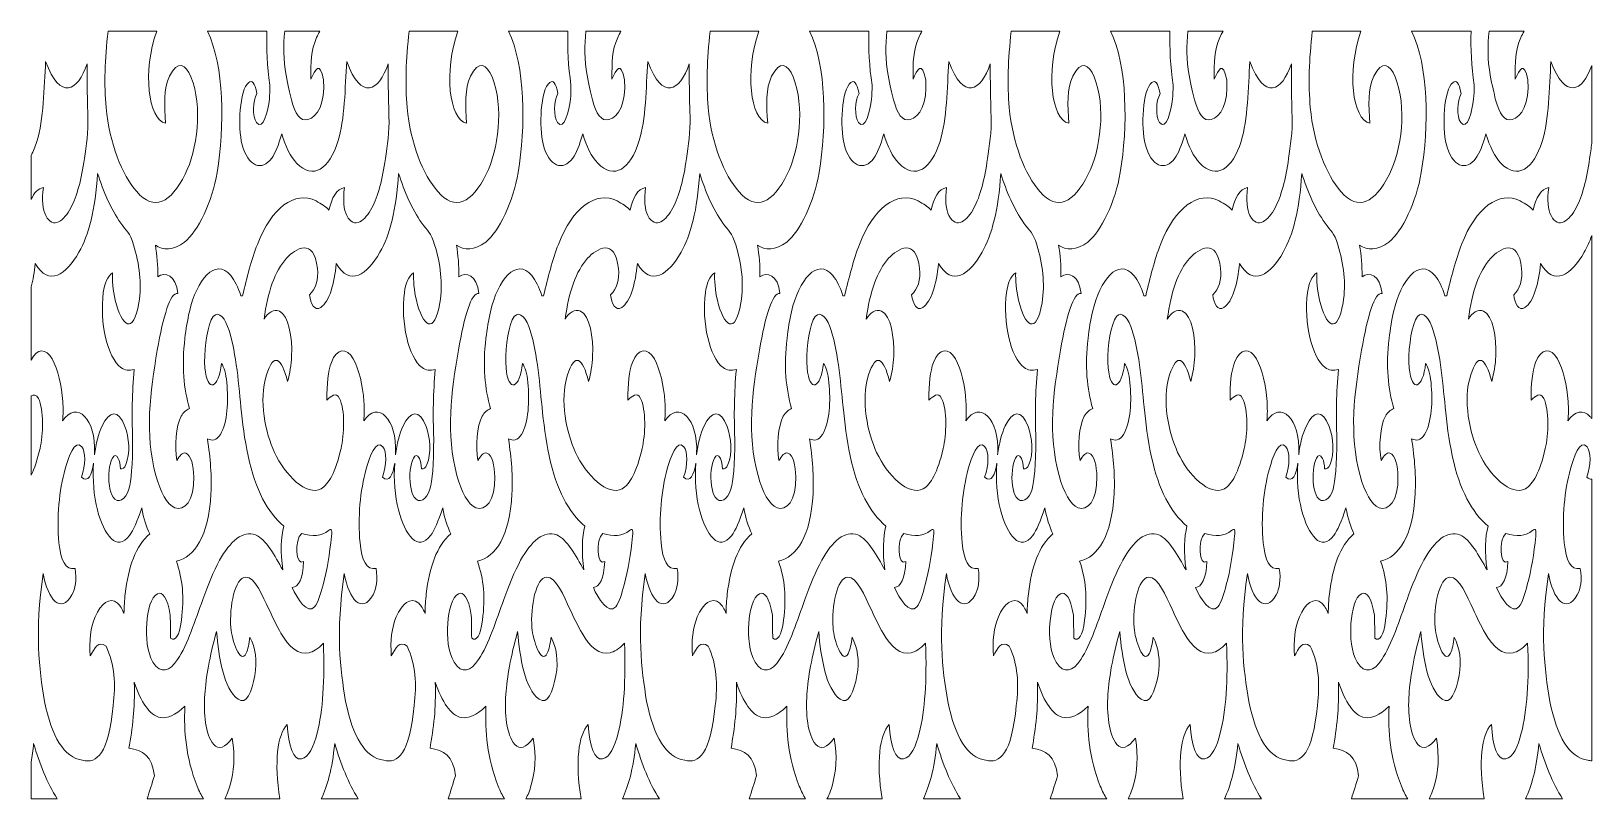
# Model space of a CAD drawing. Header units: millimetres. Extents: x -1200 to 1200, y -590 to 590.
import ezdxf

# ---------------------------------------------------------------- set-up
doc = ezdxf.new("R2010")
doc.units = ezdxf.units.MM
doc.header["$MEASUREMENT"] = 0
doc.layers.add('Layer 1', color=7, linetype='Continuous')

msp = doc.modelspace()

# ---------------------------------------------------------------- linework, layer by layer
at = {"layer": 'Layer 1', "color": 250, "lineweight": 20}
for points, knots in [([(-1081.8642, 589.9734), (-1086.7919, 546.8328), (-1088.0738, 507.516), (-1084.9167, 472.8897), (-1079.8245, 417.0355), (-1060.362, 369.3258), (-1037.7809, 343.3888), (-1011.0664, 312.7052), (-985.3878, 326.0058), (-963.3466, 370.0753), (-944.725, 407.3068), (-935.7813, 473.8757), (-954.3151, 519.6634), (-962.4652, 539.7985), (-974.691, 545.8932), (-987.3595, 520.7125), (-996.6689, 502.2094), (-995.251, 475.529), (-993.3767, 448.5014), (-1020.446, 454.0999), (-1028.8692, 529.0449), (-1006.9876, 589.9734), (-1006.9876, 589.9734), (-1081.8642, 589.9734), (-1081.8642, 589.9734)], [0, 0, 0, 0, 0.125, 0.125, 0.125, 0.25, 0.25, 0.25, 0.375, 0.375, 0.375, 0.5, 0.5, 0.5, 0.625, 0.625, 0.625, 0.75, 0.75, 0.75, 0.875, 0.875, 0.875, 1, 1, 1, 1]), ([(-929.1449, 589.9734), (-902.9935, 537.4585), (-902.5298, 442.5821), (-914.1828, 372.9553), (-921.7409, 327.7951), (-943.5174, 282.0906), (-964.1136, 265.7004), (-980.904, 252.339), (-997.9668, 253.3137), (-1009.0417, 261.0925), (-1006.5675, 245.8184), (-1004.9948, 229.8826), (-1005.4059, 212.4893), (-994.2631, 220.5914), (-977.5909, 215.9863), (-974.5022, 186.7588), (-986.2312, 188.7818), (-996.923, 152.5753), (-1006.0889, 99.4389), (-1017.2296, 34.8543), (-1025.8557, -28.5653), (-1008.2281, -93.2804), (-1001.2605, -118.86), (-991.1537, -137.7831), (-979.0781, -142.6848), (-964.958, -148.416), (-949.0534, -131.819), (-950.1337, -95.278), (-950.6446, -77.9879), (-953.8265, -61.5924), (-962.4403, -58.72), (-967.2864, -57.1045), (-971.7237, -62.6949), (-976.0746, -69.8023), (-979.7888, -48.6131), (-977.5974, -16.7308), (-969.4903, -1.9177), (-966.0347, 4.3967), (-961.6536, 7.8981), (-956.5954, 9.9008), (-965.4271, 40.2395), (-968.7959, 75.3903), (-963.6945, 118.0003), (-962.0005, 132.1513), (-959.7778, 145.9796), (-956.8311, 158.7273), (-945.4714, 207.8722), (-917.3643, 242.6519), (-893.2409, 214.3501), (-887.175, 207.2337), (-882.0016, 196.5327), (-877.7897, 183.416), (-876.8745, 183.416), (-875.9592, 183.416), (-875.0439, 183.416), (-868.3827, 211.1876), (-861.457, 238.5412), (-852.2624, 262.3031), (-830.5212, 318.4882), (-794.8761, 345.3377), (-762.0103, 328.9697), (-753.7842, 324.873), (-747.1539, 320.692), (-742.0851, 314.6452), (-738.2735, 333.5573), (-730.149, 348.0948), (-718.3239, 349.5375), (-720.8244, 330.6954), (-719.4074, 315.7337), (-714.6885, 306.5515), (-703.2557, 284.3054), (-686.0861, 299.5372), (-676.1592, 318.3322), (-666.4901, 336.6384), (-659.7755, 362.535), (-655.3043, 394.1919), (-652.4885, 413.9385), (-649.0755, 435.6376), (-649.8573, 458.7164), (-650.5095, 477.9686), (-650.9171, 498.143), (-651.0447, 518.8564), (-651.088, 525.8615), (-651.0995, 532.9289), (-651.0775, 540.0422), (-665.3414, 497.0143), (-692.3914, 483.0701), (-714.861, 543.4311), (-717.4287, 503.4215), (-717.7191, 454.228), (-728.3945, 420.4348), (-741.5898, 378.6644), (-766.3106, 360.5556), (-791.8678, 387.1765), (-801.4852, 397.1948), (-808.9892, 412.6425), (-814.7954, 432.4504), (-819.8159, 414.0331), (-824.9318, 402.3132), (-830.111, 395.0625), (-845.0077, 374.2084), (-866.911, 381.3961), (-875.895, 416.6389), (-882.1828, 441.3049), (-880.1895, 500.6795), (-865.4198, 511.1598), (-860.6383, 514.5524), (-856.3885, 512.0109), (-852.9628, 494.0353), (-859.2983, 482.9948), (-860.264, 458.8432), (-853.6527, 449.8053), (-843.4511, 435.8587), (-835.7004, 467.7623), (-833.8241, 485.6235), (-833.1401, 492.133), (-832.8328, 499.305), (-832.9693, 507.2601), (-837.1659, 536.33), (-838.5055, 563.6851), (-837.7215, 589.9734), (-837.7215, 589.9734), (-929.1449, 589.9734), (-929.1449, 589.9734)], [0, 0, 0, 0, 0.024390244, 0.024390244, 0.024390244, 0.048780488, 0.048780488, 0.048780488, 0.073170732, 0.073170732, 0.073170732, 0.097560976, 0.097560976, 0.097560976, 0.12195122, 0.12195122, 0.12195122, 0.146341463, 0.146341463, 0.146341463, 0.170731707, 0.170731707, 0.170731707, 0.195121951, 0.195121951, 0.195121951, 0.219512195, 0.219512195, 0.219512195, 0.243902439, 0.243902439, 0.243902439, 0.268292683, 0.268292683, 0.268292683, 0.292682927, 0.292682927, 0.292682927, 0.317073171, 0.317073171, 0.317073171, 0.341463415, 0.341463415, 0.341463415, 0.365853659, 0.365853659, 0.365853659, 0.390243902, 0.390243902, 0.390243902, 0.414634146, 0.414634146, 0.414634146, 0.43902439, 0.43902439, 0.43902439, 0.463414634, 0.463414634, 0.463414634, 0.487804878, 0.487804878, 0.487804878, 0.512195122, 0.512195122, 0.512195122, 0.536585366, 0.536585366, 0.536585366, 0.56097561, 0.56097561, 0.56097561, 0.585365854, 0.585365854, 0.585365854, 0.609756098, 0.609756098, 0.609756098, 0.634146341, 0.634146341, 0.634146341, 0.658536585, 0.658536585, 0.658536585, 0.682926829, 0.682926829, 0.682926829, 0.707317073, 0.707317073, 0.707317073, 0.731707317, 0.731707317, 0.731707317, 0.756097561, 0.756097561, 0.756097561, 0.780487805, 0.780487805, 0.780487805, 0.804878049, 0.804878049, 0.804878049, 0.829268293, 0.829268293, 0.829268293, 0.853658537, 0.853658537, 0.853658537, 0.87804878, 0.87804878, 0.87804878, 0.902439024, 0.902439024, 0.902439024, 0.926829268, 0.926829268, 0.926829268, 0.951219512, 0.951219512, 0.951219512, 0.975609756, 0.975609756, 0.975609756, 1, 1, 1, 1]), ([(-810.0621, 589.9734), (-812.2984, 568.5913), (-812.5699, 546.0371), (-808.1417, 522.4051), (-805.2415, 506.9271), (-802.583, 494.4161), (-799.8775, 484.5289), (-793.9785, 462.9715), (-786.5115, 450.773), (-774.5016, 454.0537), (-759.7728, 458.0769), (-747.6676, 479.3984), (-750.4062, 515.2047), (-756.3365, 546.1174), (-763.158, 529.9166), (-769.927, 516.4879), (-769.927, 542.6214), (-770.0861, 559.623), (-761.1263, 580.3362), (-759.7175, 583.5929), (-758.0685, 586.8087), (-756.115, 589.9734), (-756.115, 589.9734), (-810.0621, 589.9734), (-810.0621, 589.9734)], [0, 0, 0, 0, 0.125, 0.125, 0.125, 0.25, 0.25, 0.25, 0.375, 0.375, 0.375, 0.5, 0.5, 0.5, 0.625, 0.625, 0.625, 0.75, 0.75, 0.75, 0.875, 0.875, 0.875, 1, 1, 1, 1]), ([(-618.8692, 589.9734), (-623.7968, 546.8328), (-625.0788, 507.516), (-621.9217, 472.8897), (-616.8297, 417.0355), (-597.367, 369.3258), (-574.7859, 343.3888), (-548.0714, 312.7052), (-522.3929, 326.0058), (-500.3516, 370.0753), (-481.73, 407.3068), (-472.7863, 473.8757), (-491.3201, 519.6634), (-499.4702, 539.7985), (-511.696, 545.8932), (-524.3645, 520.7125), (-533.6739, 502.2094), (-532.256, 475.529), (-530.3817, 448.5014), (-557.451, 454.0999), (-565.8742, 529.0449), (-543.9927, 589.9734), (-543.9927, 589.9734), (-618.8692, 589.9734), (-618.8692, 589.9734)], [0, 0, 0, 0, 0.125, 0.125, 0.125, 0.25, 0.25, 0.25, 0.375, 0.375, 0.375, 0.5, 0.5, 0.5, 0.625, 0.625, 0.625, 0.75, 0.75, 0.75, 0.875, 0.875, 0.875, 1, 1, 1, 1]), ([(-466.1499, 589.9734), (-439.9985, 537.4585), (-439.5348, 442.5821), (-451.1878, 372.9553), (-458.7459, 327.7951), (-480.5224, 282.0906), (-501.1187, 265.7004), (-517.9091, 252.339), (-534.9717, 253.3137), (-546.0468, 261.0925), (-543.5725, 245.8184), (-541.9998, 229.8826), (-542.4109, 212.4893), (-531.2681, 220.5914), (-514.5959, 215.9863), (-511.5072, 186.7588), (-523.2362, 188.7818), (-533.928, 152.5753), (-543.0939, 99.4389), (-554.2346, 34.8543), (-562.8607, -28.5653), (-545.2331, -93.2804), (-538.2655, -118.86), (-528.1587, -137.7831), (-516.0831, -142.6848), (-501.9631, -148.416), (-486.0583, -131.819), (-487.1386, -95.278), (-487.6497, -77.9879), (-490.8315, -61.5924), (-499.4453, -58.72), (-504.2914, -57.1045), (-508.7287, -62.6949), (-513.0797, -69.8023), (-516.7938, -48.6131), (-514.6024, -16.7308), (-506.4953, -1.9177), (-503.0397, 4.3967), (-498.6586, 7.8981), (-493.6005, 9.9008), (-502.4321, 40.2395), (-505.8008, 75.3903), (-500.6995, 118.0003), (-499.0056, 132.1513), (-496.7827, 145.9796), (-493.8361, 158.7273), (-482.4764, 207.8722), (-454.3693, 242.6519), (-430.2459, 214.3501), (-424.18, 207.2337), (-419.0067, 196.5327), (-414.7946, 183.416), (-413.8796, 183.416), (-412.9642, 183.416), (-412.0489, 183.416), (-405.3877, 211.1876), (-398.4621, 238.5412), (-389.2674, 262.3031), (-367.5262, 318.4882), (-331.8811, 345.3377), (-299.0153, 328.9697), (-290.7892, 324.873), (-284.1588, 320.692), (-279.0901, 314.6452), (-275.2785, 333.5573), (-267.154, 348.0948), (-255.3289, 349.5375), (-257.8294, 330.6954), (-256.4124, 315.7337), (-251.6936, 306.5515), (-240.2607, 284.3054), (-223.0911, 299.5372), (-213.1642, 318.3322), (-203.4951, 336.6384), (-196.7805, 362.535), (-192.3093, 394.1919), (-189.4934, 413.9385), (-186.0805, 435.6376), (-186.8624, 458.7164), (-187.5146, 477.9686), (-187.9221, 498.143), (-188.0497, 518.8564), (-188.093, 525.8615), (-188.1045, 532.9289), (-188.0825, 540.0422), (-202.3464, 497.0143), (-229.3964, 483.0701), (-251.8661, 543.4311), (-254.4336, 503.4215), (-254.7241, 454.228), (-265.3995, 420.4348), (-278.5947, 378.6644), (-303.3156, 360.5556), (-328.8728, 387.1765), (-338.4902, 397.1948), (-345.9942, 412.6425), (-351.8004, 432.4504), (-356.8209, 414.0331), (-361.9368, 402.3132), (-367.116, 395.0625), (-382.0127, 374.2084), (-403.916, 381.3961), (-412.9, 416.6389), (-419.1878, 441.3049), (-417.1945, 500.6795), (-402.4248, 511.1598), (-397.6433, 514.5524), (-393.3936, 512.0109), (-389.9678, 494.0353), (-396.3033, 482.9948), (-397.269, 458.8432), (-390.6578, 449.8053), (-380.4561, 435.8587), (-372.7054, 467.7623), (-370.8291, 485.6235), (-370.1451, 492.133), (-369.8378, 499.305), (-369.9743, 507.2601), (-374.1709, 536.33), (-375.5105, 563.6851), (-374.7264, 589.9734), (-374.7264, 589.9734), (-466.1499, 589.9734), (-466.1499, 589.9734)], [0, 0, 0, 0, 0.024390244, 0.024390244, 0.024390244, 0.048780488, 0.048780488, 0.048780488, 0.073170732, 0.073170732, 0.073170732, 0.097560976, 0.097560976, 0.097560976, 0.12195122, 0.12195122, 0.12195122, 0.146341463, 0.146341463, 0.146341463, 0.170731707, 0.170731707, 0.170731707, 0.195121951, 0.195121951, 0.195121951, 0.219512195, 0.219512195, 0.219512195, 0.243902439, 0.243902439, 0.243902439, 0.268292683, 0.268292683, 0.268292683, 0.292682927, 0.292682927, 0.292682927, 0.317073171, 0.317073171, 0.317073171, 0.341463415, 0.341463415, 0.341463415, 0.365853659, 0.365853659, 0.365853659, 0.390243902, 0.390243902, 0.390243902, 0.414634146, 0.414634146, 0.414634146, 0.43902439, 0.43902439, 0.43902439, 0.463414634, 0.463414634, 0.463414634, 0.487804878, 0.487804878, 0.487804878, 0.512195122, 0.512195122, 0.512195122, 0.536585366, 0.536585366, 0.536585366, 0.56097561, 0.56097561, 0.56097561, 0.585365854, 0.585365854, 0.585365854, 0.609756098, 0.609756098, 0.609756098, 0.634146341, 0.634146341, 0.634146341, 0.658536585, 0.658536585, 0.658536585, 0.682926829, 0.682926829, 0.682926829, 0.707317073, 0.707317073, 0.707317073, 0.731707317, 0.731707317, 0.731707317, 0.756097561, 0.756097561, 0.756097561, 0.780487805, 0.780487805, 0.780487805, 0.804878049, 0.804878049, 0.804878049, 0.829268293, 0.829268293, 0.829268293, 0.853658537, 0.853658537, 0.853658537, 0.87804878, 0.87804878, 0.87804878, 0.902439024, 0.902439024, 0.902439024, 0.926829268, 0.926829268, 0.926829268, 0.951219512, 0.951219512, 0.951219512, 0.975609756, 0.975609756, 0.975609756, 1, 1, 1, 1]), ([(-347.0671, 589.9734), (-349.3034, 568.5913), (-349.5749, 546.0371), (-345.1467, 522.4051), (-342.2465, 506.9271), (-339.588, 494.4161), (-336.8825, 484.5289), (-330.9835, 462.9715), (-323.5165, 450.773), (-311.5066, 454.0537), (-296.7778, 458.0769), (-284.6726, 479.3984), (-287.4112, 515.2047), (-293.3415, 546.1174), (-300.163, 529.9166), (-306.932, 516.4879), (-306.932, 542.6214), (-307.091, 559.623), (-298.1313, 580.3362), (-296.7225, 583.5929), (-295.0735, 586.8087), (-293.12, 589.9734), (-293.12, 589.9734), (-347.0671, 589.9734), (-347.0671, 589.9734)], [0, 0, 0, 0, 0.125, 0.125, 0.125, 0.25, 0.25, 0.25, 0.375, 0.375, 0.375, 0.5, 0.5, 0.5, 0.625, 0.625, 0.625, 0.75, 0.75, 0.75, 0.875, 0.875, 0.875, 1, 1, 1, 1]), ([(-155.8742, 589.9734), (-160.8018, 546.8328), (-162.0839, 507.516), (-158.9267, 472.8897), (-153.8346, 417.0355), (-134.372, 369.3258), (-111.7909, 343.3888), (-85.0764, 312.7052), (-59.3979, 326.0058), (-37.3567, 370.0753), (-18.735, 407.3068), (-9.7913, 473.8757), (-28.3251, 519.6634), (-36.4751, 539.7985), (-48.701, 545.8932), (-61.3695, 520.7125), (-70.679, 502.2094), (-69.261, 475.529), (-67.3868, 448.5014), (-94.4559, 454.0999), (-102.8793, 529.0449), (-80.9977, 589.9734), (-80.9977, 589.9734), (-155.8742, 589.9734), (-155.8742, 589.9734)], [0, 0, 0, 0, 0.125, 0.125, 0.125, 0.25, 0.25, 0.25, 0.375, 0.375, 0.375, 0.5, 0.5, 0.5, 0.625, 0.625, 0.625, 0.75, 0.75, 0.75, 0.875, 0.875, 0.875, 1, 1, 1, 1]), ([(-3.1549, 589.9734), (22.9965, 537.4585), (23.4602, 442.5821), (11.8071, 372.9553), (4.2491, 327.7951), (-17.5274, 282.0906), (-38.1237, 265.7004), (-54.9141, 252.339), (-71.9767, 253.3137), (-83.0518, 261.0925), (-80.5776, 245.8184), (-79.0048, 229.8826), (-79.416, 212.4893), (-68.2731, 220.5914), (-51.6009, 215.9863), (-48.5123, 186.7588), (-60.2412, 188.7818), (-70.933, 152.5753), (-80.0989, 99.4389), (-91.2396, 34.8543), (-99.8657, -28.5653), (-82.2382, -93.2804), (-75.2705, -118.86), (-65.1637, -137.7831), (-53.0881, -142.6848), (-38.9681, -148.416), (-23.0633, -131.819), (-24.1436, -95.278), (-24.6547, -77.9879), (-27.8364, -61.5924), (-36.4503, -58.72), (-41.2964, -57.1045), (-45.7337, -62.6949), (-50.0847, -69.8023), (-53.7988, -48.6131), (-51.6074, -16.7308), (-43.5004, -1.9177), (-40.0448, 4.3967), (-35.6636, 7.8981), (-30.6055, 9.9008), (-39.4371, 40.2395), (-42.8058, 75.3903), (-37.7045, 118.0003), (-36.0106, 132.1513), (-33.7877, 145.9796), (-30.8411, 158.7273), (-19.4815, 207.8722), (8.6257, 242.6519), (32.7491, 214.3501), (38.815, 207.2337), (43.9883, 196.5327), (48.2004, 183.416), (49.1154, 183.416), (50.0309, 183.416), (50.946, 183.416), (57.6073, 211.1876), (64.5329, 238.5412), (73.7275, 262.3031), (95.4688, 318.4882), (131.1139, 345.3377), (163.9798, 328.9697), (172.2058, 324.873), (178.8362, 320.692), (183.9049, 314.6452), (187.7165, 333.5573), (195.841, 348.0948), (207.6661, 349.5375), (205.1655, 330.6954), (206.5826, 315.7337), (211.3014, 306.5515), (222.7342, 284.3054), (239.9039, 299.5372), (249.8309, 318.3322), (259.5, 336.6384), (266.2144, 362.535), (270.6857, 394.1919), (273.5014, 413.9385), (276.9145, 435.6376), (276.1326, 458.7164), (275.4804, 477.9686), (275.0729, 498.143), (274.9453, 518.8564), (274.9019, 525.8615), (274.8905, 532.9289), (274.9124, 540.0422), (260.6487, 497.0143), (233.5986, 483.0701), (211.1289, 543.4311), (208.5614, 503.4215), (208.2709, 454.228), (197.5955, 420.4348), (184.4001, 378.6644), (159.6793, 360.5556), (134.1222, 387.1765), (124.5047, 397.1948), (117.0009, 412.6425), (111.1946, 432.4504), (106.1741, 414.0331), (101.0583, 402.3132), (95.879, 395.0625), (80.9823, 374.2084), (59.0789, 381.3961), (50.095, 416.6389), (43.8072, 441.3049), (45.8004, 500.6795), (60.5702, 511.1598), (65.3517, 514.5524), (69.6014, 512.0109), (73.0271, 494.0353), (66.6916, 482.9948), (65.726, 458.8432), (72.3372, 449.8053), (82.5389, 435.8587), (90.2895, 467.7623), (92.1659, 485.6235), (92.8499, 492.133), (93.1572, 499.305), (93.0207, 507.2601), (88.8242, 536.33), (87.4845, 563.6851), (88.2686, 589.9734), (88.2686, 589.9734), (-3.1549, 589.9734), (-3.1549, 589.9734)], [0, 0, 0, 0, 0.024390244, 0.024390244, 0.024390244, 0.048780488, 0.048780488, 0.048780488, 0.073170732, 0.073170732, 0.073170732, 0.097560976, 0.097560976, 0.097560976, 0.12195122, 0.12195122, 0.12195122, 0.146341463, 0.146341463, 0.146341463, 0.170731707, 0.170731707, 0.170731707, 0.195121951, 0.195121951, 0.195121951, 0.219512195, 0.219512195, 0.219512195, 0.243902439, 0.243902439, 0.243902439, 0.268292683, 0.268292683, 0.268292683, 0.292682927, 0.292682927, 0.292682927, 0.317073171, 0.317073171, 0.317073171, 0.341463415, 0.341463415, 0.341463415, 0.365853659, 0.365853659, 0.365853659, 0.390243902, 0.390243902, 0.390243902, 0.414634146, 0.414634146, 0.414634146, 0.43902439, 0.43902439, 0.43902439, 0.463414634, 0.463414634, 0.463414634, 0.487804878, 0.487804878, 0.487804878, 0.512195122, 0.512195122, 0.512195122, 0.536585366, 0.536585366, 0.536585366, 0.56097561, 0.56097561, 0.56097561, 0.585365854, 0.585365854, 0.585365854, 0.609756098, 0.609756098, 0.609756098, 0.634146341, 0.634146341, 0.634146341, 0.658536585, 0.658536585, 0.658536585, 0.682926829, 0.682926829, 0.682926829, 0.707317073, 0.707317073, 0.707317073, 0.731707317, 0.731707317, 0.731707317, 0.756097561, 0.756097561, 0.756097561, 0.780487805, 0.780487805, 0.780487805, 0.804878049, 0.804878049, 0.804878049, 0.829268293, 0.829268293, 0.829268293, 0.853658537, 0.853658537, 0.853658537, 0.87804878, 0.87804878, 0.87804878, 0.902439024, 0.902439024, 0.902439024, 0.926829268, 0.926829268, 0.926829268, 0.951219512, 0.951219512, 0.951219512, 0.975609756, 0.975609756, 0.975609756, 1, 1, 1, 1]), ([(115.9279, 589.9734), (113.6916, 568.5913), (113.4201, 546.0371), (117.8483, 522.4051), (120.7485, 506.9271), (123.407, 494.4161), (126.1125, 484.5289), (132.0114, 462.9715), (139.4785, 450.773), (151.4884, 454.0537), (166.2171, 458.0769), (178.3224, 479.3984), (175.5838, 515.2047), (169.6535, 546.1174), (162.832, 529.9166), (156.0631, 516.4879), (156.0631, 542.6214), (155.904, 559.623), (164.8636, 580.3362), (166.2725, 583.5929), (167.9215, 586.8087), (169.8749, 589.9734), (169.8749, 589.9734), (115.9279, 589.9734), (115.9279, 589.9734)], [0, 0, 0, 0, 0.125, 0.125, 0.125, 0.25, 0.25, 0.25, 0.375, 0.375, 0.375, 0.5, 0.5, 0.5, 0.625, 0.625, 0.625, 0.75, 0.75, 0.75, 0.875, 0.875, 0.875, 1, 1, 1, 1]), ([(307.1207, 589.9734), (302.1932, 546.8328), (300.9111, 507.516), (304.0682, 472.8897), (309.1604, 417.0355), (328.623, 369.3258), (351.2041, 343.3888), (377.9186, 312.7052), (403.5971, 326.0058), (425.6383, 370.0753), (444.26, 407.3068), (453.2037, 473.8757), (434.6698, 519.6634), (426.5197, 539.7985), (414.294, 545.8932), (401.6256, 520.7125), (392.316, 502.2094), (393.734, 475.529), (395.6082, 448.5014), (368.5391, 454.0999), (360.1157, 529.0449), (381.9973, 589.9734), (381.9973, 589.9734), (307.1207, 589.9734), (307.1207, 589.9734)], [0, 0, 0, 0, 0.125, 0.125, 0.125, 0.25, 0.25, 0.25, 0.375, 0.375, 0.375, 0.5, 0.5, 0.5, 0.625, 0.625, 0.625, 0.75, 0.75, 0.75, 0.875, 0.875, 0.875, 1, 1, 1, 1]), ([(459.8401, 589.9734), (485.9915, 537.4585), (486.4551, 442.5821), (474.8021, 372.9553), (467.244, 327.7951), (445.4676, 282.0906), (424.8713, 265.7004), (408.0809, 252.339), (391.0182, 253.3137), (379.9432, 261.0925), (382.4174, 245.8184), (383.9901, 229.8826), (383.579, 212.4893), (394.7219, 220.5914), (411.3941, 215.9863), (414.4827, 186.7588), (402.7539, 188.7818), (392.062, 152.5753), (382.896, 99.4389), (371.7554, 34.8543), (363.1292, -28.5653), (380.7568, -93.2804), (387.7244, -118.86), (397.8313, -137.7831), (409.9069, -142.6848), (424.0269, -148.416), (439.9316, -131.819), (438.8514, -95.278), (438.3404, -77.9879), (435.1586, -61.5924), (426.5447, -58.72), (421.6986, -57.1045), (417.2613, -62.6949), (412.9103, -69.8023), (409.1962, -48.6131), (411.3876, -16.7308), (419.4946, -1.9177), (422.9502, 4.3967), (427.3314, 7.8981), (432.3895, 9.9008), (423.5579, 40.2395), (420.1892, 75.3903), (425.2904, 118.0003), (426.9844, 132.1513), (429.2072, 145.9796), (432.1539, 158.7273), (443.5135, 207.8722), (471.6207, 242.6519), (495.7441, 214.3501), (501.81, 207.2337), (506.9833, 196.5327), (511.1953, 183.416), (512.1104, 183.416), (513.0259, 183.416), (513.941, 183.416), (520.6022, 211.1876), (527.5279, 238.5412), (536.7225, 262.3031), (558.4638, 318.4882), (594.1089, 345.3377), (626.9746, 328.9697), (635.2007, 324.873), (641.8312, 320.692), (646.8999, 314.6452), (650.7115, 333.5573), (658.836, 348.0948), (670.6611, 349.5375), (668.1605, 330.6954), (669.5776, 315.7337), (674.2964, 306.5515), (685.7292, 284.3054), (702.8989, 299.5372), (712.8259, 318.3322), (722.495, 336.6384), (729.2094, 362.535), (733.6806, 394.1919), (736.4965, 413.9385), (739.9095, 435.6376), (739.1276, 458.7164), (738.4754, 477.9686), (738.0678, 498.143), (737.9403, 518.8564), (737.8969, 525.8615), (737.8854, 532.9289), (737.9074, 540.0422), (723.6437, 497.0143), (696.5936, 483.0701), (674.124, 543.4311), (671.5564, 503.4215), (671.2659, 454.228), (660.5906, 420.4348), (647.3952, 378.6644), (622.6743, 360.5556), (597.1171, 387.1765), (587.4997, 397.1948), (579.9959, 412.6425), (574.1896, 432.4504), (569.1691, 414.0331), (564.0531, 402.3132), (558.874, 395.0625), (543.9774, 374.2084), (522.0739, 381.3961), (513.09, 416.6389), (506.8023, 441.3049), (508.7954, 500.6795), (523.5652, 511.1598), (528.3467, 514.5524), (532.5964, 512.0109), (536.0221, 494.0353), (529.6866, 482.9948), (528.721, 458.8432), (535.3322, 449.8053), (545.5339, 435.8587), (553.2845, 467.7623), (555.1609, 485.6235), (555.8448, 492.133), (556.1521, 499.305), (556.0157, 507.2601), (551.8192, 536.33), (550.4794, 563.6851), (551.2636, 589.9734), (551.2636, 589.9734), (459.8401, 589.9734), (459.8401, 589.9734)], [0, 0, 0, 0, 0.024390244, 0.024390244, 0.024390244, 0.048780488, 0.048780488, 0.048780488, 0.073170732, 0.073170732, 0.073170732, 0.097560976, 0.097560976, 0.097560976, 0.12195122, 0.12195122, 0.12195122, 0.146341463, 0.146341463, 0.146341463, 0.170731707, 0.170731707, 0.170731707, 0.195121951, 0.195121951, 0.195121951, 0.219512195, 0.219512195, 0.219512195, 0.243902439, 0.243902439, 0.243902439, 0.268292683, 0.268292683, 0.268292683, 0.292682927, 0.292682927, 0.292682927, 0.317073171, 0.317073171, 0.317073171, 0.341463415, 0.341463415, 0.341463415, 0.365853659, 0.365853659, 0.365853659, 0.390243902, 0.390243902, 0.390243902, 0.414634146, 0.414634146, 0.414634146, 0.43902439, 0.43902439, 0.43902439, 0.463414634, 0.463414634, 0.463414634, 0.487804878, 0.487804878, 0.487804878, 0.512195122, 0.512195122, 0.512195122, 0.536585366, 0.536585366, 0.536585366, 0.56097561, 0.56097561, 0.56097561, 0.585365854, 0.585365854, 0.585365854, 0.609756098, 0.609756098, 0.609756098, 0.634146341, 0.634146341, 0.634146341, 0.658536585, 0.658536585, 0.658536585, 0.682926829, 0.682926829, 0.682926829, 0.707317073, 0.707317073, 0.707317073, 0.731707317, 0.731707317, 0.731707317, 0.756097561, 0.756097561, 0.756097561, 0.780487805, 0.780487805, 0.780487805, 0.804878049, 0.804878049, 0.804878049, 0.829268293, 0.829268293, 0.829268293, 0.853658537, 0.853658537, 0.853658537, 0.87804878, 0.87804878, 0.87804878, 0.902439024, 0.902439024, 0.902439024, 0.926829268, 0.926829268, 0.926829268, 0.951219512, 0.951219512, 0.951219512, 0.975609756, 0.975609756, 0.975609756, 1, 1, 1, 1]), ([(578.9229, 589.9734), (576.6866, 568.5913), (576.4151, 546.0371), (580.8434, 522.4051), (583.7434, 506.9271), (586.402, 494.4161), (589.1075, 484.5289), (595.0064, 462.9715), (602.4734, 450.773), (614.4833, 454.0537), (629.2121, 458.0769), (641.3173, 479.3984), (638.5788, 515.2047), (632.6484, 546.1174), (625.827, 529.9166), (619.0581, 516.4879), (619.0581, 542.6214), (618.899, 559.623), (627.8586, 580.3362), (629.2676, 583.5929), (630.9165, 586.8087), (632.8699, 589.9734), (632.8699, 589.9734), (578.9229, 589.9734), (578.9229, 589.9734)], [0, 0, 0, 0, 0.125, 0.125, 0.125, 0.25, 0.25, 0.25, 0.375, 0.375, 0.375, 0.5, 0.5, 0.5, 0.625, 0.625, 0.625, 0.75, 0.75, 0.75, 0.875, 0.875, 0.875, 1, 1, 1, 1]), ([(770.1157, 589.9734), (765.1882, 546.8328), (763.9061, 507.516), (767.0632, 472.8897), (772.1554, 417.0355), (791.618, 369.3258), (814.199, 343.3888), (840.9136, 312.7052), (866.5921, 326.0058), (888.6333, 370.0753), (907.2549, 407.3068), (916.1987, 473.8757), (897.6648, 519.6634), (889.5148, 539.7985), (877.289, 545.8932), (864.6204, 520.7125), (855.311, 502.2094), (856.7289, 475.529), (858.6032, 448.5014), (831.5341, 454.0999), (823.1107, 529.0449), (844.9923, 589.9734), (844.9923, 589.9734), (770.1157, 589.9734), (770.1157, 589.9734)], [0, 0, 0, 0, 0.125, 0.125, 0.125, 0.25, 0.25, 0.25, 0.375, 0.375, 0.375, 0.5, 0.5, 0.5, 0.625, 0.625, 0.625, 0.75, 0.75, 0.75, 0.875, 0.875, 0.875, 1, 1, 1, 1]), ([(922.835, 589.9734), (948.9864, 537.4585), (949.4501, 442.5821), (937.7971, 372.9553), (930.239, 327.7951), (908.4626, 282.0906), (887.8664, 265.7004), (871.0759, 252.339), (854.0132, 253.3137), (842.9383, 261.0925), (845.4124, 245.8184), (846.9851, 229.8826), (846.574, 212.4893), (857.7168, 220.5914), (874.3891, 215.9863), (877.4777, 186.7588), (865.7489, 188.7818), (855.057, 152.5753), (845.891, 99.4389), (834.7504, 34.8543), (826.1242, -28.5653), (843.7518, -93.2804), (850.7194, -118.86), (860.8263, -137.7831), (872.9019, -142.6848), (887.0219, -148.416), (902.9266, -131.819), (901.8464, -95.278), (901.3354, -77.9879), (898.1535, -61.5924), (889.5398, -58.72), (884.6935, -57.1045), (880.2563, -62.6949), (875.9053, -69.8023), (872.1912, -48.6131), (874.3825, -16.7308), (882.4897, -1.9177), (885.9452, 4.3967), (890.3264, 7.8981), (895.3845, 9.9008), (886.5529, 40.2395), (883.1842, 75.3903), (888.2854, 118.0003), (889.9794, 132.1513), (892.2022, 145.9796), (895.1488, 158.7273), (906.5085, 207.8722), (934.6156, 242.6519), (958.7391, 214.3501), (964.805, 207.2337), (969.9783, 196.5327), (974.1903, 183.416), (975.1054, 183.416), (976.0207, 183.416), (976.9361, 183.416), (983.5972, 211.1876), (990.5229, 238.5412), (999.7175, 262.3031), (1021.4588, 318.4882), (1057.1039, 345.3377), (1089.9696, 328.9697), (1098.1957, 324.873), (1104.8262, 320.692), (1109.895, 314.6452), (1113.7065, 333.5573), (1121.8309, 348.0948), (1133.6561, 349.5375), (1131.1555, 330.6954), (1132.5726, 315.7337), (1137.2914, 306.5515), (1148.7242, 284.3054), (1165.894, 299.5372), (1175.8209, 318.3322), (1185.4899, 336.6384), (1192.2044, 362.535), (1196.6756, 394.1919), (1197.7709, 401.8725), (1198.9562, 409.8479), (1199.95, 418.0856), (1199.95, 418.0856), (1199.95, 537.2772), (1199.95, 537.2772), (1185.4601, 496.4468), (1159.0991, 484.385), (1137.119, 543.4311), (1134.5513, 503.4215), (1134.2609, 454.228), (1123.5856, 420.4348), (1110.3902, 378.6644), (1085.6693, 360.5556), (1060.1121, 387.1765), (1050.4947, 397.1948), (1042.9909, 412.6425), (1037.1845, 432.4504), (1032.164, 414.0331), (1027.0482, 402.3132), (1021.869, 395.0625), (1006.9722, 374.2084), (985.0689, 381.3961), (976.085, 416.6389), (969.7973, 441.3049), (971.7904, 500.6795), (986.5602, 511.1598), (991.3417, 514.5524), (995.5914, 512.0109), (999.0171, 494.0353), (992.6816, 482.9948), (991.716, 458.8432), (998.3272, 449.8053), (1008.5288, 435.8587), (1016.2795, 467.7623), (1018.1559, 485.6235), (1018.8398, 492.133), (1019.1471, 499.305), (1019.0107, 507.2601), (1014.8142, 536.33), (1013.4744, 563.6851), (1014.2586, 589.9734), (1014.2586, 589.9734), (922.835, 589.9734), (922.835, 589.9734)], [0, 0, 0, 0, 0.025, 0.025, 0.025, 0.05, 0.05, 0.05, 0.075, 0.075, 0.075, 0.1, 0.1, 0.1, 0.125, 0.125, 0.125, 0.15, 0.15, 0.15, 0.175, 0.175, 0.175, 0.2, 0.2, 0.2, 0.225, 0.225, 0.225, 0.25, 0.25, 0.25, 0.275, 0.275, 0.275, 0.3, 0.3, 0.3, 0.325, 0.325, 0.325, 0.35, 0.35, 0.35, 0.375, 0.375, 0.375, 0.4, 0.4, 0.4, 0.425, 0.425, 0.425, 0.45, 0.45, 0.45, 0.475, 0.475, 0.475, 0.5, 0.5, 0.5, 0.525, 0.525, 0.525, 0.55, 0.55, 0.55, 0.575, 0.575, 0.575, 0.6, 0.6, 0.6, 0.625, 0.625, 0.625, 0.65, 0.65, 0.65, 0.675, 0.675, 0.675, 0.7, 0.7, 0.7, 0.725, 0.725, 0.725, 0.75, 0.75, 0.75, 0.775, 0.775, 0.775, 0.8, 0.8, 0.8, 0.825, 0.825, 0.825, 0.85, 0.85, 0.85, 0.875, 0.875, 0.875, 0.9, 0.9, 0.9, 0.925, 0.925, 0.925, 0.95, 0.95, 0.95, 0.975, 0.975, 0.975, 1, 1, 1, 1]), ([(1041.9178, 589.9734), (1039.6815, 568.5913), (1039.4101, 546.0371), (1043.8382, 522.4051), (1046.7384, 506.9271), (1049.3969, 494.4161), (1052.1025, 484.5289), (1058.0014, 462.9715), (1065.4684, 450.773), (1077.4783, 454.0537), (1092.2071, 458.0769), (1104.3123, 479.3984), (1101.5737, 515.2047), (1095.6434, 546.1174), (1088.822, 529.9166), (1082.0531, 516.4879), (1082.0531, 542.6214), (1081.8939, 559.623), (1090.8536, 580.3362), (1092.2624, 583.5929), (1093.9115, 586.8087), (1095.8649, 589.9734), (1095.8649, 589.9734), (1041.9178, 589.9734), (1041.9178, 589.9734)], [0, 0, 0, 0, 0.125, 0.125, 0.125, 0.25, 0.25, 0.25, 0.375, 0.375, 0.375, 0.5, 0.5, 0.5, 0.625, 0.625, 0.625, 0.75, 0.75, 0.75, 0.875, 0.875, 0.875, 1, 1, 1, 1]), ([(-1200.05, 331.3228), (-1195.6269, 341.5882), (-1189.3202, 348.5612), (-1181.3188, 349.5375), (-1183.8194, 330.6954), (-1182.4024, 315.7337), (-1177.6835, 306.5515), (-1166.2507, 284.3054), (-1149.081, 299.5372), (-1139.1542, 318.3322), (-1129.4851, 336.6384), (-1122.7705, 362.535), (-1118.2993, 394.1919), (-1115.4835, 413.9385), (-1112.0705, 435.6376), (-1112.8523, 458.7164), (-1113.5045, 477.9686), (-1113.9121, 498.143), (-1114.0397, 518.8564), (-1114.083, 525.8615), (-1114.0945, 532.9289), (-1114.0725, 540.0422), (-1128.3363, 497.0143), (-1155.3864, 483.0701), (-1177.856, 543.4311), (-1180.4237, 503.4215), (-1180.714, 454.228), (-1191.3895, 420.4348), (-1193.8871, 412.5282), (-1196.7987, 405.4705), (-1200.05, 399.4025), (-1200.05, 399.4025), (-1200.05, 331.3228), (-1200.05, 331.3228)], [0, 0, 0, 0, 0.090909091, 0.090909091, 0.090909091, 0.181818182, 0.181818182, 0.181818182, 0.272727273, 0.272727273, 0.272727273, 0.363636364, 0.363636364, 0.363636364, 0.454545455, 0.454545455, 0.454545455, 0.545454545, 0.545454545, 0.545454545, 0.636363636, 0.636363636, 0.636363636, 0.727272727, 0.727272727, 0.727272727, 0.818181818, 0.818181818, 0.818181818, 0.909090909, 0.909090909, 0.909090909, 1, 1, 1, 1]), ([(-1193.8705, 232.6422), (-1195.0463, 219.8431), (-1197.0946, 207.5318), (-1200.05, 196.8889), (-1200.05, 196.8889), (-1200.05, 84.1843), (-1200.05, 84.1843), (-1191.379, 103.0166), (-1177.1712, 102.8291), (-1167.7268, 86.1313), (-1158.783, 70.3184), (-1153.0791, 45.2441), (-1151.445, 20.4998), (-1150.7903, 10.5863), (-1150.8308, 0.673), (-1151.6875, -9.2403), (-1141.1197, 7.1862), (-1127.9913, 8.0867), (-1117.9635, -2.1655), (-1108.3192, -12.0257), (-1101.5428, -32.2019), (-1102.6694, -58.8025), (-1102.7067, -59.6869), (-1102.7516, -60.5703), (-1102.8017, -61.4523), (-1100.6824, -44.5222), (-1096.7457, -28.8348), (-1090.9976, -16.5759), (-1080.1009, 6.6636), (-1065.9272, 9.478), (-1055.8525, -17.5715), (-1049.6177, -34.3105), (-1047.2118, -59.1585), (-1054.5702, -76.235), (-1056.7584, -81.3133), (-1059.5266, -83.5816), (-1062.8748, -83.0397), (-1063.3164, -76.4539), (-1064.1942, -70.3178), (-1066.1193, -66.7477), (-1072.872, -54.2253), (-1078.7809, -71.557), (-1080.1738, -84.988), (-1081.7899, -100.57), (-1079.7015, -117.9302), (-1074.1778, -126.3116), (-1066.9867, -137.2226), (-1054.2871, -129.8887), (-1049.8792, -113.8841), (-1046.3398, -101.0336), (-1044.0538, -77.9717), (-1044.0687, -36.1637), (-1045.272, -0.7458), (-1045.0242, 34.6718), (-1041.5851, 70.0884), (-1049.6796, 67.4219), (-1056.335, 68.8295), (-1062.0144, 73.0006), (-1082.6713, 88.1731), (-1095.2099, 141.9139), (-1089.1405, 188.0708), (-1087.2834, 202.1922), (-1082.8956, 212.9954), (-1074.9039, 218.5755), (-1075.6439, 207.8435), (-1074.1601, 191.4908), (-1070.7558, 176.7581), (-1061.278, 135.7414), (-1042.82, 121.8557), (-1034.5113, 172.6344), (-1029.6565, 202.3014), (-1033.5948, 231.9689), (-1042.6222, 261.6353), (-1048.4344, 280.7357), (-1053.6403, 282.9277), (-1062.2752, 295.0452), (-1077.9642, 317.0638), (-1089.0115, 343.2903), (-1098.0073, 371.3775), (-1101.4614, 315.3755), (-1111.6892, 276.6183), (-1126.7085, 250.06), (-1146.4823, 215.096), (-1172.7719, 197.5605), (-1193.8705, 232.6422)], [0, 0, 0, 0, 0.035714286, 0.035714286, 0.035714286, 0.071428571, 0.071428571, 0.071428571, 0.107142857, 0.107142857, 0.107142857, 0.142857143, 0.142857143, 0.142857143, 0.178571429, 0.178571429, 0.178571429, 0.214285714, 0.214285714, 0.214285714, 0.25, 0.25, 0.25, 0.285714286, 0.285714286, 0.285714286, 0.321428571, 0.321428571, 0.321428571, 0.357142857, 0.357142857, 0.357142857, 0.392857143, 0.392857143, 0.392857143, 0.428571429, 0.428571429, 0.428571429, 0.464285714, 0.464285714, 0.464285714, 0.5, 0.5, 0.5, 0.535714286, 0.535714286, 0.535714286, 0.571428571, 0.571428571, 0.571428571, 0.607142857, 0.607142857, 0.607142857, 0.642857143, 0.642857143, 0.642857143, 0.678571429, 0.678571429, 0.678571429, 0.714285714, 0.714285714, 0.714285714, 0.75, 0.75, 0.75, 0.785714286, 0.785714286, 0.785714286, 0.821428571, 0.821428571, 0.821428571, 0.857142857, 0.857142857, 0.857142857, 0.892857143, 0.892857143, 0.892857143, 0.928571429, 0.928571429, 0.928571429, 0.964285714, 0.964285714, 0.964285714, 1, 1, 1, 1]), ([(-730.8755, 232.6422), (-733.6924, 201.9788), (-741.5111, 174.1101), (-754.8354, 165.2987), (-764.3598, 159.0001), (-770.2571, 170.7733), (-772.0446, 184.6197), (-762.6362, 193.9648), (-757.9776, 207.6712), (-759.9161, 225.3337), (-765.1678, 273.1839), (-793.6655, 256.0537), (-807.4391, 240.8617), (-825.2208, 221.2491), (-836.3481, 189.4912), (-841.8569, 147.4724), (-836.2586, 157.6424), (-826.8401, 163.3118), (-818.374, 159.4921), (-804.0241, 153.0187), (-798.3573, 119.5045), (-799.6173, 90.4506), (-800.2026, 76.9555), (-802.3819, 64.0445), (-805.8411, 51.6041), (-815.2719, 88.3553), (-827.0741, 96.7411), (-838.293, 61.4781), (-850.708, 22.4544), (-839.6925, -28.0162), (-825.9269, -57.56), (-809.9075, -91.9423), (-776.377, -125.9827), (-754.1119, -113.2936), (-742.6708, -106.7728), (-732.1714, -88.4666), (-723.5284, -51.7068), (-718.6125, -30.7989), (-717.0644, 8.2324), (-726.0221, 25.5535), (-731.414, 35.9795), (-738.4689, 28.7133), (-745.3773, 23.002), (-745.5503, 47.5032), (-743.5731, 67.4948), (-738.4453, 80.8806), (-729.9749, 102.9915), (-714.6997, 103.755), (-704.7318, 86.1313), (-695.788, 70.3184), (-690.0841, 45.2441), (-688.45, 20.4998), (-687.7954, 10.5863), (-687.8358, 0.673), (-688.6925, -9.2403), (-678.1247, 7.1862), (-664.9963, 8.0867), (-654.9685, -2.1655), (-645.3243, -12.0257), (-638.5478, -32.2019), (-639.6743, -58.8025), (-639.7117, -59.6869), (-639.7567, -60.5703), (-639.8067, -61.4523), (-637.6874, -44.5222), (-633.7506, -28.8348), (-628.0026, -16.5759), (-617.1059, 6.6636), (-602.9322, 9.478), (-592.8575, -17.5715), (-586.6227, -34.3105), (-584.2168, -59.1585), (-591.5752, -76.235), (-593.7634, -81.3133), (-596.5316, -83.5816), (-599.8798, -83.0397), (-600.3214, -76.4539), (-601.1992, -70.3178), (-603.1243, -66.7477), (-609.877, -54.2253), (-615.7859, -71.557), (-617.1787, -84.988), (-618.7949, -100.57), (-616.7065, -117.9302), (-611.1828, -126.3116), (-603.9917, -137.2226), (-591.2921, -129.8887), (-586.8841, -113.8841), (-583.3449, -101.0336), (-581.0588, -77.9717), (-581.0737, -36.1637), (-582.277, -0.7458), (-582.0293, 34.6718), (-578.5901, 70.0884), (-586.6846, 67.4219), (-593.34, 68.8295), (-599.0194, 73.0006), (-619.6763, 88.1731), (-632.2149, 141.9139), (-626.1455, 188.0708), (-624.2884, 202.1922), (-619.9006, 212.9954), (-611.9089, 218.5755), (-612.6489, 207.8435), (-611.1651, 191.4908), (-607.7608, 176.7581), (-598.2831, 135.7414), (-579.825, 121.8557), (-571.5164, 172.6344), (-566.6615, 202.3014), (-570.5998, 231.9689), (-579.6272, 261.6353), (-585.4394, 280.7357), (-590.6452, 282.9277), (-599.2802, 295.0452), (-614.9692, 317.0638), (-626.0165, 343.2903), (-635.0123, 371.3775), (-638.4664, 315.3755), (-648.6943, 276.6183), (-663.7135, 250.06), (-683.4872, 215.096), (-709.7768, 197.5605), (-730.8755, 232.6422)], [0, 0, 0, 0, 0.024390244, 0.024390244, 0.024390244, 0.048780488, 0.048780488, 0.048780488, 0.073170732, 0.073170732, 0.073170732, 0.097560976, 0.097560976, 0.097560976, 0.12195122, 0.12195122, 0.12195122, 0.146341463, 0.146341463, 0.146341463, 0.170731707, 0.170731707, 0.170731707, 0.195121951, 0.195121951, 0.195121951, 0.219512195, 0.219512195, 0.219512195, 0.243902439, 0.243902439, 0.243902439, 0.268292683, 0.268292683, 0.268292683, 0.292682927, 0.292682927, 0.292682927, 0.317073171, 0.317073171, 0.317073171, 0.341463415, 0.341463415, 0.341463415, 0.365853659, 0.365853659, 0.365853659, 0.390243902, 0.390243902, 0.390243902, 0.414634146, 0.414634146, 0.414634146, 0.43902439, 0.43902439, 0.43902439, 0.463414634, 0.463414634, 0.463414634, 0.487804878, 0.487804878, 0.487804878, 0.512195122, 0.512195122, 0.512195122, 0.536585366, 0.536585366, 0.536585366, 0.56097561, 0.56097561, 0.56097561, 0.585365854, 0.585365854, 0.585365854, 0.609756098, 0.609756098, 0.609756098, 0.634146341, 0.634146341, 0.634146341, 0.658536585, 0.658536585, 0.658536585, 0.682926829, 0.682926829, 0.682926829, 0.707317073, 0.707317073, 0.707317073, 0.731707317, 0.731707317, 0.731707317, 0.756097561, 0.756097561, 0.756097561, 0.780487805, 0.780487805, 0.780487805, 0.804878049, 0.804878049, 0.804878049, 0.829268293, 0.829268293, 0.829268293, 0.853658537, 0.853658537, 0.853658537, 0.87804878, 0.87804878, 0.87804878, 0.902439024, 0.902439024, 0.902439024, 0.926829268, 0.926829268, 0.926829268, 0.951219512, 0.951219512, 0.951219512, 0.975609756, 0.975609756, 0.975609756, 1, 1, 1, 1]), ([(-267.8805, 232.6422), (-270.6974, 201.9788), (-278.5162, 174.1101), (-291.8405, 165.2987), (-301.3649, 159.0001), (-307.2621, 170.7733), (-309.0496, 184.6197), (-299.6411, 193.9648), (-294.9826, 207.6712), (-296.9211, 225.3337), (-302.1728, 273.1839), (-330.6705, 256.0537), (-344.4441, 240.8617), (-362.2258, 221.2491), (-373.3531, 189.4912), (-378.8619, 147.4724), (-373.2636, 157.6424), (-363.8451, 163.3118), (-355.379, 159.4921), (-341.029, 153.0187), (-335.3623, 119.5045), (-336.6222, 90.4506), (-337.2076, 76.9555), (-339.3869, 64.0445), (-342.8461, 51.6041), (-352.2768, 88.3553), (-364.0791, 96.7411), (-375.298, 61.4781), (-387.713, 22.4544), (-376.6976, -28.0162), (-362.932, -57.56), (-346.9125, -91.9423), (-313.382, -125.9827), (-291.1168, -113.2936), (-279.6757, -106.7728), (-269.1764, -88.4666), (-260.5334, -51.7068), (-255.6175, -30.7989), (-254.0693, 8.2324), (-263.0271, 25.5535), (-268.419, 35.9795), (-275.4739, 28.7133), (-282.3823, 23.002), (-282.5553, 47.5032), (-280.5781, 67.4948), (-275.4503, 80.8806), (-266.9799, 102.9915), (-251.7047, 103.755), (-241.7369, 86.1313), (-232.793, 70.3184), (-227.0891, 45.2441), (-225.4551, 20.4998), (-224.8004, 10.5863), (-224.8409, 0.673), (-225.6975, -9.2403), (-215.1297, 7.1862), (-202.0014, 8.0867), (-191.9735, -2.1655), (-182.3293, -12.0257), (-175.5529, -32.2019), (-176.6793, -58.8025), (-176.7167, -59.6869), (-176.7617, -60.5703), (-176.8117, -61.4523), (-174.6923, -44.5222), (-170.7556, -28.8348), (-165.0076, -16.5759), (-154.1108, 6.6636), (-139.9372, 9.478), (-129.8625, -17.5715), (-123.6277, -34.3105), (-121.2218, -59.1585), (-128.5802, -76.235), (-130.7683, -81.3133), (-133.5365, -83.5816), (-136.8848, -83.0397), (-137.3264, -76.4539), (-138.2042, -70.3178), (-140.1293, -66.7477), (-146.882, -54.2253), (-152.791, -71.557), (-154.1837, -84.988), (-155.7999, -100.57), (-153.7116, -117.9302), (-148.1877, -126.3116), (-140.9967, -137.2226), (-128.2971, -129.8887), (-123.8891, -113.8841), (-120.3499, -101.0336), (-118.0638, -77.9717), (-118.0787, -36.1637), (-119.282, -0.7458), (-119.0343, 34.6718), (-115.595, 70.0884), (-123.6896, 67.4219), (-130.3451, 68.8295), (-136.0244, 73.0006), (-156.6813, 88.1731), (-169.2199, 141.9139), (-163.1505, 188.0708), (-161.2934, 202.1922), (-156.9056, 212.9954), (-148.9139, 218.5755), (-149.6539, 207.8435), (-148.1701, 191.4908), (-144.7658, 176.7581), (-135.2881, 135.7414), (-116.83, 121.8557), (-108.5214, 172.6344), (-103.6666, 202.3014), (-107.6048, 231.9689), (-116.6322, 261.6353), (-122.4445, 280.7357), (-127.6502, 282.9277), (-136.2852, 295.0452), (-151.9743, 317.0638), (-163.0215, 343.2903), (-172.0173, 371.3775), (-175.4714, 315.3755), (-185.6993, 276.6183), (-200.7185, 250.06), (-220.4924, 215.096), (-246.7818, 197.5605), (-267.8805, 232.6422)], [0, 0, 0, 0, 0.024390244, 0.024390244, 0.024390244, 0.048780488, 0.048780488, 0.048780488, 0.073170732, 0.073170732, 0.073170732, 0.097560976, 0.097560976, 0.097560976, 0.12195122, 0.12195122, 0.12195122, 0.146341463, 0.146341463, 0.146341463, 0.170731707, 0.170731707, 0.170731707, 0.195121951, 0.195121951, 0.195121951, 0.219512195, 0.219512195, 0.219512195, 0.243902439, 0.243902439, 0.243902439, 0.268292683, 0.268292683, 0.268292683, 0.292682927, 0.292682927, 0.292682927, 0.317073171, 0.317073171, 0.317073171, 0.341463415, 0.341463415, 0.341463415, 0.365853659, 0.365853659, 0.365853659, 0.390243902, 0.390243902, 0.390243902, 0.414634146, 0.414634146, 0.414634146, 0.43902439, 0.43902439, 0.43902439, 0.463414634, 0.463414634, 0.463414634, 0.487804878, 0.487804878, 0.487804878, 0.512195122, 0.512195122, 0.512195122, 0.536585366, 0.536585366, 0.536585366, 0.56097561, 0.56097561, 0.56097561, 0.585365854, 0.585365854, 0.585365854, 0.609756098, 0.609756098, 0.609756098, 0.634146341, 0.634146341, 0.634146341, 0.658536585, 0.658536585, 0.658536585, 0.682926829, 0.682926829, 0.682926829, 0.707317073, 0.707317073, 0.707317073, 0.731707317, 0.731707317, 0.731707317, 0.756097561, 0.756097561, 0.756097561, 0.780487805, 0.780487805, 0.780487805, 0.804878049, 0.804878049, 0.804878049, 0.829268293, 0.829268293, 0.829268293, 0.853658537, 0.853658537, 0.853658537, 0.87804878, 0.87804878, 0.87804878, 0.902439024, 0.902439024, 0.902439024, 0.926829268, 0.926829268, 0.926829268, 0.951219512, 0.951219512, 0.951219512, 0.975609756, 0.975609756, 0.975609756, 1, 1, 1, 1]), ([(195.1144, 232.6422), (192.2976, 201.9788), (184.4788, 174.1101), (171.1545, 165.2987), (161.6301, 159.0001), (155.733, 170.7733), (153.9454, 184.6197), (163.3539, 193.9648), (168.0123, 207.6712), (166.0738, 225.3337), (160.8221, 273.1839), (132.3245, 256.0537), (118.5509, 240.8617), (100.7692, 221.2491), (89.6419, 189.4912), (84.1331, 147.4724), (89.7313, 157.6424), (99.1498, 163.3118), (107.616, 159.4921), (121.966, 153.0187), (127.6327, 119.5045), (126.3728, 90.4506), (125.7874, 76.9555), (123.6081, 64.0445), (120.1489, 51.6041), (110.718, 88.3553), (98.9159, 96.7411), (87.6969, 61.4781), (75.282, 22.4544), (86.2974, -28.0162), (100.063, -57.56), (116.0825, -91.9423), (149.613, -125.9827), (171.8782, -113.2936), (183.3193, -106.7728), (193.8185, -88.4666), (202.4616, -51.7068), (207.3775, -30.7989), (208.9257, 8.2324), (199.9679, 25.5535), (194.576, 35.9795), (187.521, 28.7133), (180.6127, 23.002), (180.4397, 47.5032), (182.4169, 67.4948), (187.5447, 80.8806), (196.0151, 102.9915), (211.2902, 103.755), (221.2581, 86.1313), (230.202, 70.3184), (235.9058, 45.2441), (237.5399, 20.4998), (238.1946, 10.5863), (238.1541, 0.673), (237.2974, -9.2403), (247.8653, 7.1862), (260.9936, 8.0867), (271.0215, -2.1655), (280.6657, -12.0257), (287.4421, -32.2019), (286.3157, -58.8025), (286.2782, -59.6869), (286.2334, -60.5703), (286.1832, -61.4523), (288.3027, -44.5222), (292.2394, -28.8348), (297.9875, -16.5759), (308.8842, 6.6636), (323.0577, 9.478), (333.1325, -17.5715), (339.3673, -34.3105), (341.7732, -59.1585), (334.4147, -76.235), (332.2265, -81.3133), (329.4585, -83.5816), (326.1101, -83.0397), (325.6685, -76.4539), (324.7908, -70.3178), (322.8656, -66.7477), (316.1131, -54.2253), (310.204, -71.557), (308.8112, -84.988), (307.1951, -100.57), (309.2834, -117.9302), (314.8073, -126.3116), (321.9983, -137.2226), (334.6979, -129.8887), (339.1059, -113.8841), (342.6451, -101.0336), (344.9312, -77.9717), (344.9163, -36.1637), (343.713, -0.7458), (343.9607, 34.6718), (347.4, 70.0884), (339.3054, 67.4219), (332.6499, 68.8295), (326.9706, 73.0006), (306.3137, 88.1731), (293.7751, 141.9139), (299.8444, 188.0708), (301.7016, 202.1922), (306.0894, 212.9954), (314.081, 218.5755), (313.3411, 207.8435), (314.825, 191.4908), (318.2291, 176.7581), (327.7069, 135.7414), (346.1649, 121.8557), (354.4736, 172.6344), (359.3284, 202.3014), (355.3902, 231.9689), (346.3628, 261.6353), (340.5505, 280.7357), (335.3448, 282.9277), (326.7098, 295.0452), (311.0207, 317.0638), (299.9735, 343.2903), (290.9777, 371.3775), (287.5236, 315.3755), (277.2957, 276.6183), (262.2765, 250.06), (242.5027, 215.096), (216.2132, 197.5605), (195.1144, 232.6422)], [0, 0, 0, 0, 0.024390244, 0.024390244, 0.024390244, 0.048780488, 0.048780488, 0.048780488, 0.073170732, 0.073170732, 0.073170732, 0.097560976, 0.097560976, 0.097560976, 0.12195122, 0.12195122, 0.12195122, 0.146341463, 0.146341463, 0.146341463, 0.170731707, 0.170731707, 0.170731707, 0.195121951, 0.195121951, 0.195121951, 0.219512195, 0.219512195, 0.219512195, 0.243902439, 0.243902439, 0.243902439, 0.268292683, 0.268292683, 0.268292683, 0.292682927, 0.292682927, 0.292682927, 0.317073171, 0.317073171, 0.317073171, 0.341463415, 0.341463415, 0.341463415, 0.365853659, 0.365853659, 0.365853659, 0.390243902, 0.390243902, 0.390243902, 0.414634146, 0.414634146, 0.414634146, 0.43902439, 0.43902439, 0.43902439, 0.463414634, 0.463414634, 0.463414634, 0.487804878, 0.487804878, 0.487804878, 0.512195122, 0.512195122, 0.512195122, 0.536585366, 0.536585366, 0.536585366, 0.56097561, 0.56097561, 0.56097561, 0.585365854, 0.585365854, 0.585365854, 0.609756098, 0.609756098, 0.609756098, 0.634146341, 0.634146341, 0.634146341, 0.658536585, 0.658536585, 0.658536585, 0.682926829, 0.682926829, 0.682926829, 0.707317073, 0.707317073, 0.707317073, 0.731707317, 0.731707317, 0.731707317, 0.756097561, 0.756097561, 0.756097561, 0.780487805, 0.780487805, 0.780487805, 0.804878049, 0.804878049, 0.804878049, 0.829268293, 0.829268293, 0.829268293, 0.853658537, 0.853658537, 0.853658537, 0.87804878, 0.87804878, 0.87804878, 0.902439024, 0.902439024, 0.902439024, 0.926829268, 0.926829268, 0.926829268, 0.951219512, 0.951219512, 0.951219512, 0.975609756, 0.975609756, 0.975609756, 1, 1, 1, 1]), ([(658.1094, 232.6422), (655.2926, 201.9788), (647.4738, 174.1101), (634.1495, 165.2987), (624.6251, 159.0001), (618.7278, 170.7733), (616.9404, 184.6197), (626.3489, 193.9648), (631.0073, 207.6712), (629.0688, 225.3337), (623.8171, 273.1839), (595.3195, 256.0537), (581.5458, 240.8617), (563.7642, 221.2491), (552.6369, 189.4912), (547.128, 147.4724), (552.7263, 157.6424), (562.1448, 163.3118), (570.6109, 159.4921), (584.961, 153.0187), (590.6276, 119.5045), (589.3678, 90.4506), (588.7825, 76.9555), (586.6031, 64.0445), (583.1439, 51.6041), (573.7131, 88.3553), (561.911, 96.7411), (550.6919, 61.4781), (538.2769, 22.4544), (549.2924, -28.0162), (563.058, -57.56), (579.0774, -91.9423), (612.608, -125.9827), (634.8732, -113.2936), (646.3143, -106.7728), (656.8135, -88.4666), (665.4566, -51.7068), (670.3725, -30.7989), (671.9207, 8.2324), (662.963, 25.5535), (657.5709, 35.9795), (650.516, 28.7133), (643.6078, 23.002), (643.4347, 47.5032), (645.4119, 67.4948), (650.5397, 80.8806), (659.01, 102.9915), (674.2852, 103.755), (684.2531, 86.1313), (693.1969, 70.3184), (698.9008, 45.2441), (700.5349, 20.4998), (701.1896, 10.5863), (701.1491, 0.673), (700.2924, -9.2403), (710.8603, 7.1862), (723.9886, 8.0867), (734.0165, -2.1655), (743.6607, -12.0257), (750.4371, -32.2019), (749.3106, -58.8025), (749.2732, -59.6869), (749.2284, -60.5703), (749.1782, -61.4523), (751.2976, -44.5222), (755.2343, -28.8348), (760.9825, -16.5759), (771.8792, 6.6636), (786.0527, 9.478), (796.1275, -17.5715), (802.3622, -34.3105), (804.7682, -59.1585), (797.4097, -76.235), (795.2215, -81.3133), (792.4535, -83.5816), (789.1051, -83.0397), (788.6635, -76.4539), (787.7858, -70.3178), (785.8606, -66.7477), (779.1081, -54.2253), (773.199, -71.557), (771.8062, -84.988), (770.1901, -100.57), (772.2784, -117.9302), (777.8023, -126.3116), (784.9933, -137.2226), (797.6929, -129.8887), (802.1009, -113.8841), (805.6401, -101.0336), (807.9262, -77.9717), (807.9112, -36.1637), (806.7081, -0.7458), (806.9557, 34.6718), (810.395, 70.0884), (802.3004, 67.4219), (795.6449, 68.8295), (789.9656, 73.0006), (769.3086, 88.1731), (756.77, 141.9139), (762.8394, 188.0708), (764.6966, 202.1922), (769.0844, 212.9954), (777.076, 218.5755), (776.336, 207.8435), (777.82, 191.4908), (781.2241, 176.7581), (790.7019, 135.7414), (809.1599, 121.8557), (817.4687, 172.6344), (822.3234, 202.3014), (818.3851, 231.9689), (809.3578, 261.6353), (803.5455, 280.7357), (798.3397, 282.9277), (789.7049, 295.0452), (774.0157, 317.0638), (762.9685, 343.2903), (753.9727, 371.3775), (750.5186, 315.3755), (740.2907, 276.6183), (725.2714, 250.06), (705.4977, 215.096), (679.2082, 197.5605), (658.1094, 232.6422)], [0, 0, 0, 0, 0.024390244, 0.024390244, 0.024390244, 0.048780488, 0.048780488, 0.048780488, 0.073170732, 0.073170732, 0.073170732, 0.097560976, 0.097560976, 0.097560976, 0.12195122, 0.12195122, 0.12195122, 0.146341463, 0.146341463, 0.146341463, 0.170731707, 0.170731707, 0.170731707, 0.195121951, 0.195121951, 0.195121951, 0.219512195, 0.219512195, 0.219512195, 0.243902439, 0.243902439, 0.243902439, 0.268292683, 0.268292683, 0.268292683, 0.292682927, 0.292682927, 0.292682927, 0.317073171, 0.317073171, 0.317073171, 0.341463415, 0.341463415, 0.341463415, 0.365853659, 0.365853659, 0.365853659, 0.390243902, 0.390243902, 0.390243902, 0.414634146, 0.414634146, 0.414634146, 0.43902439, 0.43902439, 0.43902439, 0.463414634, 0.463414634, 0.463414634, 0.487804878, 0.487804878, 0.487804878, 0.512195122, 0.512195122, 0.512195122, 0.536585366, 0.536585366, 0.536585366, 0.56097561, 0.56097561, 0.56097561, 0.585365854, 0.585365854, 0.585365854, 0.609756098, 0.609756098, 0.609756098, 0.634146341, 0.634146341, 0.634146341, 0.658536585, 0.658536585, 0.658536585, 0.682926829, 0.682926829, 0.682926829, 0.707317073, 0.707317073, 0.707317073, 0.731707317, 0.731707317, 0.731707317, 0.756097561, 0.756097561, 0.756097561, 0.780487805, 0.780487805, 0.780487805, 0.804878049, 0.804878049, 0.804878049, 0.829268293, 0.829268293, 0.829268293, 0.853658537, 0.853658537, 0.853658537, 0.87804878, 0.87804878, 0.87804878, 0.902439024, 0.902439024, 0.902439024, 0.926829268, 0.926829268, 0.926829268, 0.951219512, 0.951219512, 0.951219512, 0.975609756, 0.975609756, 0.975609756, 1, 1, 1, 1]), ([(1121.1044, 232.6422), (1118.2875, 201.9788), (1110.4688, 174.1101), (1097.1445, 165.2987), (1087.6201, 159.0001), (1081.7229, 170.7733), (1079.9353, 184.6197), (1089.3438, 193.9648), (1094.0024, 207.6712), (1092.0638, 225.3337), (1086.8121, 273.1839), (1058.3144, 256.0537), (1044.5408, 240.8617), (1026.7591, 221.2491), (1015.6318, 189.4912), (1010.123, 147.4724), (1015.7213, 157.6424), (1025.1398, 163.3118), (1033.6059, 159.4921), (1047.9559, 153.0187), (1053.6226, 119.5045), (1052.3627, 90.4506), (1051.7773, 76.9555), (1049.598, 64.0445), (1046.1389, 51.6041), (1036.7081, 88.3553), (1024.9058, 96.7411), (1013.6869, 61.4781), (1001.2719, 22.4544), (1012.2874, -28.0162), (1026.053, -57.56), (1042.0724, -91.9423), (1075.603, -125.9827), (1097.8681, -113.2936), (1109.3093, -106.7728), (1119.8085, -88.4666), (1128.4516, -51.7068), (1133.3675, -30.7989), (1134.9156, 8.2324), (1125.958, 25.5535), (1120.5659, 35.9795), (1113.511, 28.7133), (1106.6028, 23.002), (1106.4298, 47.5032), (1108.407, 67.4948), (1113.5347, 80.8806), (1122.005, 102.9915), (1137.2802, 103.755), (1147.2481, 86.1313), (1156.1919, 70.3184), (1161.8958, 45.2441), (1163.5299, 20.4998), (1164.1846, 10.5863), (1164.1441, 0.673), (1163.2874, -9.2403), (1173.8552, 7.1862), (1186.9836, 8.0867), (1197.0114, -2.1655), (1198.0249, -3.2016), (1199.0058, -4.3535), (1199.95, -5.6132), (1199.95, -5.6132), (1199.95, 276.0175), (1199.95, 276.0175), (1196.4796, 266.2845), (1192.5704, 257.6706), (1188.2664, 250.06), (1168.4927, 215.096), (1142.2031, 197.5605), (1121.1044, 232.6422)], [0, 0, 0, 0, 0.043478261, 0.043478261, 0.043478261, 0.086956522, 0.086956522, 0.086956522, 0.130434783, 0.130434783, 0.130434783, 0.173913043, 0.173913043, 0.173913043, 0.217391304, 0.217391304, 0.217391304, 0.260869565, 0.260869565, 0.260869565, 0.304347826, 0.304347826, 0.304347826, 0.347826087, 0.347826087, 0.347826087, 0.391304348, 0.391304348, 0.391304348, 0.434782609, 0.434782609, 0.434782609, 0.47826087, 0.47826087, 0.47826087, 0.52173913, 0.52173913, 0.52173913, 0.565217391, 0.565217391, 0.565217391, 0.608695652, 0.608695652, 0.608695652, 0.652173913, 0.652173913, 0.652173913, 0.695652174, 0.695652174, 0.695652174, 0.739130435, 0.739130435, 0.739130435, 0.782608696, 0.782608696, 0.782608696, 0.826086957, 0.826086957, 0.826086957, 0.869565217, 0.869565217, 0.869565217, 0.913043478, 0.913043478, 0.913043478, 0.956521739, 0.956521739, 0.956521739, 1, 1, 1, 1]), ([(-811.5955, -171.086), (-815.9664, -188.5537), (-816.969, -210.2996), (-813.0492, -238.2994), (-825.5186, -216.8604), (-838.8827, -191.0336), (-854.9039, -184.4286), (-874.4795, -176.3568), (-894.3245, -194.38), (-910.3175, -223.4446), (-919.8757, -240.8146), (-928.2028, -261.6943), (-936.1927, -283.5336), (-948.1029, -316.0888), (-959.1529, -352.11), (-975.0344, -376.008), (-987.0055, -394.0212), (-1000.5978, -399.4269), (-1012.7684, -379.7696), (-1022.001, -364.8575), (-1023.7801, -340.8), (-1022.3993, -320.7288), (-1020.9963, -300.3317), (-1015.9988, -279.7269), (-1006.0619, -274.9192), (-998.6159, -271.3163), (-990.5465, -279.9126), (-986.2144, -307.8668), (-986.0191, -319.6909), (-985.8238, -331.5153), (-985.6284, -343.3394), (-978.5722, -348.0734), (-972.125, -340.8063), (-969.0386, -315.5192), (-964.6795, -279.8042), (-966.785, -253.5969), (-976.841, -224.6673), (-948.5826, -218.2057), (-927.2237, -186.6965), (-923.6574, -121.1311), (-922.2264, -94.8246), (-924.397, -66.5353), (-929.0894, -36.8578), (-922.0664, -39.5616), (-915.2114, -40.0471), (-909.1542, -29.996), (-898.019, -11.5191), (-896.5225, 21.7826), (-899.2664, 49.8663), (-900.6426, 63.9525), (-903.4863, 73.462), (-907.5082, 79.2966), (-911.504, 40.7229), (-929.1759, 32.7509), (-932.836, 72.4922), (-934.8993, 94.8965), (-930.658, 129.8837), (-923.24, 146.0361), (-915.4323, 163.0356), (-904.1176, 152.7749), (-897.9745, 136.1324), (-885.6408, 102.7194), (-881.6311, 53.2743), (-877.4969, 12.2048), (-875.0963, -11.6432), (-872.0356, -37.272), (-866.5282, -62.9084), (-855.1037, -116.0894), (-836.6203, -149.2366), (-811.5955, -171.086)], [0, 0, 0, 0, 0.043478261, 0.043478261, 0.043478261, 0.086956522, 0.086956522, 0.086956522, 0.130434783, 0.130434783, 0.130434783, 0.173913043, 0.173913043, 0.173913043, 0.217391304, 0.217391304, 0.217391304, 0.260869565, 0.260869565, 0.260869565, 0.304347826, 0.304347826, 0.304347826, 0.347826087, 0.347826087, 0.347826087, 0.391304348, 0.391304348, 0.391304348, 0.434782609, 0.434782609, 0.434782609, 0.47826087, 0.47826087, 0.47826087, 0.52173913, 0.52173913, 0.52173913, 0.565217391, 0.565217391, 0.565217391, 0.608695652, 0.608695652, 0.608695652, 0.652173913, 0.652173913, 0.652173913, 0.695652174, 0.695652174, 0.695652174, 0.739130435, 0.739130435, 0.739130435, 0.782608696, 0.782608696, 0.782608696, 0.826086957, 0.826086957, 0.826086957, 0.869565217, 0.869565217, 0.869565217, 0.913043478, 0.913043478, 0.913043478, 0.956521739, 0.956521739, 0.956521739, 1, 1, 1, 1]), ([(-348.6005, -171.086), (-352.9714, -188.5537), (-353.9741, -210.2996), (-350.0542, -238.2994), (-362.5236, -216.8604), (-375.8876, -191.0336), (-391.9089, -184.4286), (-411.4845, -176.3568), (-431.3295, -194.38), (-447.3225, -223.4446), (-456.8807, -240.8146), (-465.2078, -261.6943), (-473.1977, -283.5336), (-485.1079, -316.0888), (-496.1579, -352.11), (-512.0394, -376.008), (-524.0105, -394.0212), (-537.6028, -399.4269), (-549.7734, -379.7696), (-559.0059, -364.8575), (-560.7851, -340.8), (-559.4043, -320.7288), (-558.0012, -300.3317), (-553.0038, -279.7269), (-543.0669, -274.9192), (-535.621, -271.3163), (-527.5514, -279.9126), (-523.2194, -307.8668), (-523.0241, -319.6909), (-522.8288, -331.5153), (-522.6334, -343.3394), (-515.5772, -348.0734), (-509.1299, -340.8063), (-506.0437, -315.5192), (-501.6846, -279.8042), (-503.79, -253.5969), (-513.846, -224.6673), (-485.5875, -218.2057), (-464.2287, -186.6965), (-460.6625, -121.1311), (-459.2315, -94.8246), (-461.4022, -66.5353), (-466.0944, -36.8578), (-459.0714, -39.5616), (-452.2164, -40.0471), (-446.1592, -29.996), (-435.024, -11.5191), (-433.5275, 21.7826), (-436.2714, 49.8663), (-437.6476, 63.9525), (-440.4914, 73.462), (-444.5132, 79.2966), (-448.5092, 40.7229), (-466.1809, 32.7509), (-469.8411, 72.4922), (-471.9044, 94.8965), (-467.663, 129.8837), (-460.245, 146.0361), (-452.4372, 163.0356), (-441.1226, 152.7749), (-434.9795, 136.1324), (-422.6459, 102.7194), (-418.6361, 53.2743), (-414.5019, 12.2048), (-412.1013, -11.6432), (-409.0405, -37.272), (-403.5332, -62.9084), (-392.1087, -116.0894), (-373.6254, -149.2366), (-348.6005, -171.086)], [0, 0, 0, 0, 0.043478261, 0.043478261, 0.043478261, 0.086956522, 0.086956522, 0.086956522, 0.130434783, 0.130434783, 0.130434783, 0.173913043, 0.173913043, 0.173913043, 0.217391304, 0.217391304, 0.217391304, 0.260869565, 0.260869565, 0.260869565, 0.304347826, 0.304347826, 0.304347826, 0.347826087, 0.347826087, 0.347826087, 0.391304348, 0.391304348, 0.391304348, 0.434782609, 0.434782609, 0.434782609, 0.47826087, 0.47826087, 0.47826087, 0.52173913, 0.52173913, 0.52173913, 0.565217391, 0.565217391, 0.565217391, 0.608695652, 0.608695652, 0.608695652, 0.652173913, 0.652173913, 0.652173913, 0.695652174, 0.695652174, 0.695652174, 0.739130435, 0.739130435, 0.739130435, 0.782608696, 0.782608696, 0.782608696, 0.826086957, 0.826086957, 0.826086957, 0.869565217, 0.869565217, 0.869565217, 0.913043478, 0.913043478, 0.913043478, 0.956521739, 0.956521739, 0.956521739, 1, 1, 1, 1]), ([(114.3943, -171.086), (110.0236, -188.5537), (109.0209, -210.2996), (112.9408, -238.2994), (100.4714, -216.8604), (87.1074, -191.0336), (71.0861, -184.4286), (51.5105, -176.3568), (31.6655, -194.38), (15.6725, -223.4446), (6.1142, -240.8146), (-2.2128, -261.6943), (-10.2026, -283.5336), (-22.1129, -316.0888), (-33.1629, -352.11), (-49.0444, -376.008), (-61.0155, -394.0212), (-74.6078, -399.4269), (-86.7785, -379.7696), (-96.0109, -364.8575), (-97.7902, -340.8), (-96.4093, -320.7288), (-95.0064, -300.3317), (-90.0088, -279.7269), (-80.0719, -274.9192), (-72.626, -271.3163), (-64.5564, -279.9126), (-60.2245, -307.8668), (-60.0291, -319.6909), (-59.8338, -331.5153), (-59.6385, -343.3394), (-52.5823, -348.0734), (-46.1349, -340.8063), (-43.0487, -315.5192), (-38.6896, -279.8042), (-40.795, -253.5969), (-50.851, -224.6673), (-22.5925, -218.2057), (-1.2337, -186.6965), (2.3325, -121.1311), (3.7635, -94.8246), (1.5928, -66.5353), (-3.0994, -36.8578), (3.9236, -39.5616), (10.7785, -40.0471), (16.8359, -29.996), (27.971, -11.5191), (29.4675, 21.7826), (26.7236, 49.8663), (25.3474, 63.9525), (22.5036, 73.462), (18.4818, 79.2966), (14.4859, 40.7229), (-3.1859, 32.7509), (-6.8461, 72.4922), (-8.9094, 94.8965), (-4.6681, 129.8837), (2.75, 146.0361), (10.5576, 163.0356), (21.8724, 152.7749), (28.0155, 136.1324), (40.3491, 102.7194), (44.359, 53.2743), (48.4931, 12.2048), (50.8937, -11.6432), (53.9545, -37.272), (59.4617, -62.9084), (70.8862, -116.0894), (89.3696, -149.2366), (114.3943, -171.086)], [0, 0, 0, 0, 0.043478261, 0.043478261, 0.043478261, 0.086956522, 0.086956522, 0.086956522, 0.130434783, 0.130434783, 0.130434783, 0.173913043, 0.173913043, 0.173913043, 0.217391304, 0.217391304, 0.217391304, 0.260869565, 0.260869565, 0.260869565, 0.304347826, 0.304347826, 0.304347826, 0.347826087, 0.347826087, 0.347826087, 0.391304348, 0.391304348, 0.391304348, 0.434782609, 0.434782609, 0.434782609, 0.47826087, 0.47826087, 0.47826087, 0.52173913, 0.52173913, 0.52173913, 0.565217391, 0.565217391, 0.565217391, 0.608695652, 0.608695652, 0.608695652, 0.652173913, 0.652173913, 0.652173913, 0.695652174, 0.695652174, 0.695652174, 0.739130435, 0.739130435, 0.739130435, 0.782608696, 0.782608696, 0.782608696, 0.826086957, 0.826086957, 0.826086957, 0.869565217, 0.869565217, 0.869565217, 0.913043478, 0.913043478, 0.913043478, 0.956521739, 0.956521739, 0.956521739, 1, 1, 1, 1]), ([(577.3894, -171.086), (573.0186, -188.5537), (572.016, -210.2996), (575.9358, -238.2994), (563.4664, -216.8604), (550.1024, -191.0336), (534.081, -184.4286), (514.5055, -176.3568), (494.6605, -194.38), (478.6675, -223.4446), (469.1092, -240.8146), (460.7822, -261.6943), (452.7924, -283.5336), (440.882, -316.0888), (429.832, -352.11), (413.9506, -376.008), (401.9795, -394.0212), (388.3871, -399.4269), (376.2165, -379.7696), (366.9841, -364.8575), (365.2048, -340.8), (366.5856, -320.7288), (367.9887, -300.3317), (372.9862, -279.7269), (382.9231, -274.9192), (390.369, -271.3163), (398.4385, -279.9126), (402.7705, -307.8668), (402.9659, -319.6909), (403.1612, -331.5153), (403.3565, -343.3394), (410.4127, -348.0734), (416.8601, -340.8063), (419.9463, -315.5192), (424.3054, -279.8042), (422.1999, -253.5969), (412.144, -224.6673), (440.4024, -218.2057), (461.7613, -186.6965), (465.3276, -121.1311), (466.7585, -94.8246), (464.5879, -66.5353), (459.8957, -36.8578), (466.9185, -39.5616), (473.7735, -40.0471), (479.8307, -29.996), (490.9659, -11.5191), (492.4625, 21.7826), (489.7185, 49.8663), (488.3424, 63.9525), (485.4986, 73.462), (481.4768, 79.2966), (477.4809, 40.7229), (459.8091, 32.7509), (456.1489, 72.4922), (454.0856, 94.8965), (458.3269, 129.8837), (465.745, 146.0361), (473.5527, 163.0356), (484.8674, 152.7749), (491.0105, 136.1324), (503.3441, 102.7194), (507.3538, 53.2743), (511.4881, 12.2048), (513.8887, -11.6432), (516.9495, -37.272), (522.4567, -62.9084), (533.8812, -116.0894), (552.3646, -149.2366), (577.3894, -171.086)], [0, 0, 0, 0, 0.043478261, 0.043478261, 0.043478261, 0.086956522, 0.086956522, 0.086956522, 0.130434783, 0.130434783, 0.130434783, 0.173913043, 0.173913043, 0.173913043, 0.217391304, 0.217391304, 0.217391304, 0.260869565, 0.260869565, 0.260869565, 0.304347826, 0.304347826, 0.304347826, 0.347826087, 0.347826087, 0.347826087, 0.391304348, 0.391304348, 0.391304348, 0.434782609, 0.434782609, 0.434782609, 0.47826087, 0.47826087, 0.47826087, 0.52173913, 0.52173913, 0.52173913, 0.565217391, 0.565217391, 0.565217391, 0.608695652, 0.608695652, 0.608695652, 0.652173913, 0.652173913, 0.652173913, 0.695652174, 0.695652174, 0.695652174, 0.739130435, 0.739130435, 0.739130435, 0.782608696, 0.782608696, 0.782608696, 0.826086957, 0.826086957, 0.826086957, 0.869565217, 0.869565217, 0.869565217, 0.913043478, 0.913043478, 0.913043478, 0.956521739, 0.956521739, 0.956521739, 1, 1, 1, 1]), ([(1040.3844, -171.086), (1036.0135, -188.5537), (1035.011, -210.2996), (1038.9308, -238.2994), (1026.4613, -216.8604), (1013.0973, -191.0336), (997.076, -184.4286), (977.5004, -176.3568), (957.6554, -194.38), (941.6624, -223.4446), (932.1042, -240.8146), (923.7771, -261.6943), (915.7874, -283.5336), (903.877, -316.0888), (892.827, -352.11), (876.9456, -376.008), (864.9744, -394.0212), (851.3821, -399.4269), (839.2115, -379.7696), (829.9791, -364.8575), (828.1998, -340.8), (829.5806, -320.7288), (830.9837, -300.3317), (835.9812, -279.7269), (845.918, -274.9192), (853.364, -271.3163), (861.4335, -279.9126), (865.7655, -307.8668), (865.9609, -319.6909), (866.1561, -331.5153), (866.3515, -343.3394), (873.4077, -348.0734), (879.855, -340.8063), (882.9413, -315.5192), (887.3004, -279.8042), (885.1949, -253.5969), (875.139, -224.6673), (903.3974, -218.2057), (924.7562, -186.6965), (928.3226, -121.1311), (929.7535, -94.8246), (927.5829, -66.5353), (922.8907, -36.8578), (929.9135, -39.5616), (936.7686, -40.0471), (942.8258, -29.996), (953.9609, -11.5191), (955.4574, 21.7826), (952.7135, 49.8663), (951.3374, 63.9525), (948.4936, 73.462), (944.4718, 79.2966), (940.4759, 40.7229), (922.8041, 32.7509), (919.144, 72.4922), (917.0807, 94.8965), (921.3219, 129.8837), (928.7399, 146.0361), (936.5477, 163.0356), (947.8624, 152.7749), (954.0055, 136.1324), (966.3391, 102.7194), (970.3488, 53.2743), (974.4831, 12.2048), (976.8837, -11.6432), (979.9445, -37.272), (985.4517, -62.9084), (996.8762, -116.0894), (1015.3596, -149.2366), (1040.3844, -171.086)], [0, 0, 0, 0, 0.043478261, 0.043478261, 0.043478261, 0.086956522, 0.086956522, 0.086956522, 0.130434783, 0.130434783, 0.130434783, 0.173913043, 0.173913043, 0.173913043, 0.217391304, 0.217391304, 0.217391304, 0.260869565, 0.260869565, 0.260869565, 0.304347826, 0.304347826, 0.304347826, 0.347826087, 0.347826087, 0.347826087, 0.391304348, 0.391304348, 0.391304348, 0.434782609, 0.434782609, 0.434782609, 0.47826087, 0.47826087, 0.47826087, 0.52173913, 0.52173913, 0.52173913, 0.565217391, 0.565217391, 0.565217391, 0.608695652, 0.608695652, 0.608695652, 0.652173913, 0.652173913, 0.652173913, 0.695652174, 0.695652174, 0.695652174, 0.739130435, 0.739130435, 0.739130435, 0.782608696, 0.782608696, 0.782608696, 0.826086957, 0.826086957, 0.826086957, 0.869565217, 0.869565217, 0.869565217, 0.913043478, 0.913043478, 0.913043478, 0.956521739, 0.956521739, 0.956521739, 1, 1, 1, 1]), ([(-1200.05, -92.4152), (-1195.1856, -82.5567), (-1190.6433, -69.2292), (-1186.5233, -51.7068), (-1181.6074, -30.7989), (-1180.0594, 8.2324), (-1189.0171, 25.5535), (-1192.2314, 31.769), (-1196.0371, 31.6957), (-1200.05, 29.4137), (-1200.05, 29.4137), (-1200.05, -92.4152), (-1200.05, -92.4152)], [0, 0, 0, 0, 0.25, 0.25, 0.25, 0.5, 0.5, 0.5, 0.75, 0.75, 0.75, 1, 1, 1, 1]), ([(-1104.0448, -74.2695), (-1106.5662, -91.856), (-1112.3559, -104.5803), (-1122.7554, -95.747), (-1115.8971, -76.7355), (-1116.4238, -56.0583), (-1122.3601, -48.8269), (-1132.8481, -36.0491), (-1143.1986, -66.0656), (-1147.8428, -82.868), (-1157.05, -116.1789), (-1161.0306, -158.0129), (-1157.3181, -196.3896), (-1154.7136, -223.3124), (-1147.5641, -239.0835), (-1132.6422, -235.7877), (-1129.7992, -253.6079), (-1132.3226, -267.461), (-1137.3745, -276.5538), (-1154.0841, -306.6263), (-1174.7136, -283.883), (-1181.5972, -243.8722), (-1195.0519, -335.378), (-1187.9008, -389.0765), (-1179.5574, -440.588), (-1168.3025, -493.9095), (-1149.884, -527.0769), (-1120.9952, -530.7873), (-1099.1571, -536.4555), (-1081.2249, -520.9123), (-1074.0901, -446.7254), (-1070.0095, -414.415), (-1071.4409, -383.4533), (-1084.9983, -355.458), (-1096.8205, -346.0808), (-1102.875, -358.9285), (-1109.2688, -370.469), (-1110.9522, -347.0759), (-1108.7912, -326.7747), (-1101.6488, -310.482), (-1092.8222, -290.3474), (-1079.5088, -278.4374), (-1067.1558, -289.5435), (-1063.4406, -292.8836), (-1060.1868, -298.1878), (-1057.3548, -304.9415), (-1057.2421, -294.7634), (-1056.6396, -284.7309), (-1055.4995, -275.0624), (-1050.6302, -233.7692), (-1039.3869, -201.1636), (-1017.7939, -182.6652), (-1023.0527, -171.9094), (-1027.2429, -158.7999), (-1030.1428, -142.8517), (-1036.8786, -163.9545), (-1043.0413, -177.2313), (-1048.8151, -185.197), (-1067.9906, -211.6532), (-1088.2234, -184.6697), (-1098.3306, -145.9141), (-1103.8592, -124.7146), (-1105.7569, -98.7971), (-1104.0448, -74.2695)], [0, 0, 0, 0, 0.047619048, 0.047619048, 0.047619048, 0.095238095, 0.095238095, 0.095238095, 0.142857143, 0.142857143, 0.142857143, 0.19047619, 0.19047619, 0.19047619, 0.238095238, 0.238095238, 0.238095238, 0.285714286, 0.285714286, 0.285714286, 0.333333333, 0.333333333, 0.333333333, 0.380952381, 0.380952381, 0.380952381, 0.428571429, 0.428571429, 0.428571429, 0.476190476, 0.476190476, 0.476190476, 0.523809524, 0.523809524, 0.523809524, 0.571428571, 0.571428571, 0.571428571, 0.619047619, 0.619047619, 0.619047619, 0.666666667, 0.666666667, 0.666666667, 0.714285714, 0.714285714, 0.714285714, 0.761904762, 0.761904762, 0.761904762, 0.80952381, 0.80952381, 0.80952381, 0.857142857, 0.857142857, 0.857142857, 0.904761905, 0.904761905, 0.904761905, 0.952380952, 0.952380952, 0.952380952, 1, 1, 1, 1]), ([(-641.0498, -74.2695), (-643.5712, -91.856), (-649.3609, -104.5803), (-659.7604, -95.747), (-652.9021, -76.7355), (-653.4288, -56.0583), (-659.3651, -48.8269), (-669.8532, -36.0491), (-680.2035, -66.0656), (-684.8479, -82.868), (-694.0551, -116.1789), (-698.0356, -158.0129), (-694.3231, -196.3896), (-691.7186, -223.3124), (-684.5691, -239.0835), (-669.6472, -235.7877), (-666.8042, -253.6079), (-669.3276, -267.461), (-674.3795, -276.5538), (-691.0892, -306.6263), (-711.7185, -283.883), (-718.6024, -243.8722), (-732.0569, -335.378), (-724.9058, -389.0765), (-716.5624, -440.588), (-705.3075, -493.9095), (-686.889, -527.0769), (-658.0002, -530.7873), (-636.1621, -536.4555), (-618.2299, -520.9123), (-611.0951, -446.7254), (-607.0145, -414.415), (-608.4459, -383.4533), (-622.0033, -355.458), (-633.8255, -346.0808), (-639.8801, -358.9285), (-646.2739, -370.469), (-647.9572, -347.0759), (-645.7962, -326.7747), (-638.6538, -310.482), (-629.8272, -290.3474), (-616.5139, -278.4374), (-604.1608, -289.5435), (-600.4456, -292.8836), (-597.1918, -298.1878), (-594.3598, -304.9415), (-594.2471, -294.7634), (-593.6446, -284.7309), (-592.5045, -275.0624), (-587.6353, -233.7692), (-576.3918, -201.1636), (-554.7989, -182.6652), (-560.0577, -171.9094), (-564.2478, -158.7999), (-567.1478, -142.8517), (-573.8836, -163.9545), (-580.0463, -177.2313), (-585.8201, -185.197), (-604.9956, -211.6532), (-625.2284, -184.6697), (-635.3356, -145.9141), (-640.8642, -124.7146), (-642.7619, -98.7971), (-641.0498, -74.2695)], [0, 0, 0, 0, 0.047619048, 0.047619048, 0.047619048, 0.095238095, 0.095238095, 0.095238095, 0.142857143, 0.142857143, 0.142857143, 0.19047619, 0.19047619, 0.19047619, 0.238095238, 0.238095238, 0.238095238, 0.285714286, 0.285714286, 0.285714286, 0.333333333, 0.333333333, 0.333333333, 0.380952381, 0.380952381, 0.380952381, 0.428571429, 0.428571429, 0.428571429, 0.476190476, 0.476190476, 0.476190476, 0.523809524, 0.523809524, 0.523809524, 0.571428571, 0.571428571, 0.571428571, 0.619047619, 0.619047619, 0.619047619, 0.666666667, 0.666666667, 0.666666667, 0.714285714, 0.714285714, 0.714285714, 0.761904762, 0.761904762, 0.761904762, 0.80952381, 0.80952381, 0.80952381, 0.857142857, 0.857142857, 0.857142857, 0.904761905, 0.904761905, 0.904761905, 0.952380952, 0.952380952, 0.952380952, 1, 1, 1, 1]), ([(-178.0548, -74.2695), (-180.5762, -91.856), (-186.3659, -104.5803), (-196.7654, -95.747), (-189.907, -76.7355), (-190.4339, -56.0583), (-196.3701, -48.8269), (-206.8582, -36.0491), (-217.2087, -66.0656), (-221.8529, -82.868), (-231.0601, -116.1789), (-235.0406, -158.0129), (-231.3281, -196.3896), (-228.7236, -223.3124), (-221.5741, -239.0835), (-206.6522, -235.7877), (-203.8092, -253.6079), (-206.3326, -267.461), (-211.3845, -276.5538), (-228.0942, -306.6263), (-248.7235, -283.883), (-255.6073, -243.8722), (-269.0619, -335.378), (-261.9108, -389.0765), (-253.5674, -440.588), (-242.3127, -493.9095), (-223.894, -527.0769), (-195.0052, -530.7873), (-173.1671, -536.4555), (-155.2349, -520.9123), (-148.1001, -446.7254), (-144.0195, -414.415), (-145.4509, -383.4533), (-159.0083, -355.458), (-170.8305, -346.0808), (-176.8851, -358.9285), (-183.2789, -370.469), (-184.9622, -347.0759), (-182.8013, -326.7747), (-175.659, -310.482), (-166.8321, -290.3474), (-153.5189, -278.4374), (-141.1658, -289.5435), (-137.4506, -292.8836), (-134.1968, -298.1878), (-131.3648, -304.9415), (-131.2521, -294.7634), (-130.6496, -284.7309), (-129.5096, -275.0624), (-124.6403, -233.7692), (-113.3968, -201.1636), (-91.8039, -182.6652), (-97.0627, -171.9094), (-101.2528, -158.7999), (-104.1528, -142.8517), (-110.8886, -163.9545), (-117.0513, -177.2313), (-122.8251, -185.197), (-142.0007, -211.6532), (-162.2333, -184.6697), (-172.3406, -145.9141), (-177.8692, -124.7146), (-179.767, -98.7971), (-178.0548, -74.2695)], [0, 0, 0, 0, 0.047619048, 0.047619048, 0.047619048, 0.095238095, 0.095238095, 0.095238095, 0.142857143, 0.142857143, 0.142857143, 0.19047619, 0.19047619, 0.19047619, 0.238095238, 0.238095238, 0.238095238, 0.285714286, 0.285714286, 0.285714286, 0.333333333, 0.333333333, 0.333333333, 0.380952381, 0.380952381, 0.380952381, 0.428571429, 0.428571429, 0.428571429, 0.476190476, 0.476190476, 0.476190476, 0.523809524, 0.523809524, 0.523809524, 0.571428571, 0.571428571, 0.571428571, 0.619047619, 0.619047619, 0.619047619, 0.666666667, 0.666666667, 0.666666667, 0.714285714, 0.714285714, 0.714285714, 0.761904762, 0.761904762, 0.761904762, 0.80952381, 0.80952381, 0.80952381, 0.857142857, 0.857142857, 0.857142857, 0.904761905, 0.904761905, 0.904761905, 0.952380952, 0.952380952, 0.952380952, 1, 1, 1, 1]), ([(284.9402, -74.2695), (282.4187, -91.856), (276.6291, -104.5803), (266.2296, -95.747), (273.0878, -76.7355), (272.5611, -56.0583), (266.6249, -48.8269), (256.1368, -36.0491), (245.7864, -66.0656), (241.1421, -82.868), (231.9349, -116.1789), (227.9544, -158.0129), (231.6669, -196.3896), (234.2714, -223.3124), (241.4209, -239.0835), (256.3428, -235.7877), (259.1858, -253.6079), (256.6623, -267.461), (251.6105, -276.5538), (234.9008, -306.6263), (214.2715, -283.883), (207.3877, -243.8722), (193.933, -335.378), (201.0842, -389.0765), (209.4276, -440.588), (220.6824, -493.9095), (239.101, -527.0769), (267.9897, -530.7873), (289.8279, -536.4555), (307.7601, -520.9123), (314.8949, -446.7254), (318.9755, -414.415), (317.5441, -383.4533), (303.9867, -355.458), (292.1644, -346.0808), (286.1099, -358.9285), (279.7161, -370.469), (278.0327, -347.0759), (280.1937, -326.7747), (287.3361, -310.482), (296.1629, -290.3474), (309.4761, -278.4374), (321.8291, -289.5435), (325.5443, -292.8836), (328.7981, -298.1878), (331.6301, -304.9415), (331.7429, -294.7634), (332.3454, -284.7309), (333.4854, -275.0624), (338.3547, -233.7692), (349.5982, -201.1636), (371.1911, -182.6652), (365.9322, -171.9094), (361.7422, -158.7999), (358.8422, -142.8517), (352.1064, -163.9545), (345.9437, -177.2313), (340.1699, -185.197), (320.9943, -211.6532), (300.7617, -184.6697), (290.6544, -145.9141), (285.1258, -124.7146), (283.228, -98.7971), (284.9402, -74.2695)], [0, 0, 0, 0, 0.047619048, 0.047619048, 0.047619048, 0.095238095, 0.095238095, 0.095238095, 0.142857143, 0.142857143, 0.142857143, 0.19047619, 0.19047619, 0.19047619, 0.238095238, 0.238095238, 0.238095238, 0.285714286, 0.285714286, 0.285714286, 0.333333333, 0.333333333, 0.333333333, 0.380952381, 0.380952381, 0.380952381, 0.428571429, 0.428571429, 0.428571429, 0.476190476, 0.476190476, 0.476190476, 0.523809524, 0.523809524, 0.523809524, 0.571428571, 0.571428571, 0.571428571, 0.619047619, 0.619047619, 0.619047619, 0.666666667, 0.666666667, 0.666666667, 0.714285714, 0.714285714, 0.714285714, 0.761904762, 0.761904762, 0.761904762, 0.80952381, 0.80952381, 0.80952381, 0.857142857, 0.857142857, 0.857142857, 0.904761905, 0.904761905, 0.904761905, 0.952380952, 0.952380952, 0.952380952, 1, 1, 1, 1]), ([(747.9352, -74.2695), (745.4137, -91.856), (739.624, -104.5803), (729.2246, -95.747), (736.0829, -76.7355), (735.5562, -56.0583), (729.6198, -48.8269), (719.1318, -36.0491), (708.7814, -66.0656), (704.1372, -82.868), (694.9299, -116.1789), (690.9494, -158.0129), (694.6619, -196.3896), (697.2664, -223.3124), (704.416, -239.0835), (719.3377, -235.7877), (722.1807, -253.6079), (719.6573, -267.461), (714.6054, -276.5538), (697.8959, -306.6263), (677.2665, -283.883), (670.3827, -243.8722), (656.928, -335.378), (664.0791, -389.0765), (672.4225, -440.588), (683.6774, -493.9095), (702.0959, -527.0769), (730.9847, -530.7873), (752.8229, -536.4555), (770.7551, -520.9123), (777.8898, -446.7254), (781.9704, -414.415), (780.5391, -383.4533), (766.9818, -355.458), (755.1594, -346.0808), (749.1049, -358.9285), (742.7111, -370.469), (741.0277, -347.0759), (743.1887, -326.7747), (750.3311, -310.482), (759.1579, -290.3474), (772.4711, -278.4374), (784.8241, -289.5435), (788.5393, -292.8836), (791.7931, -298.1878), (794.6251, -304.9415), (794.7379, -294.7634), (795.3404, -284.7309), (796.4804, -275.0624), (801.3497, -233.7692), (812.5932, -201.1636), (834.186, -182.6652), (828.9272, -171.9094), (824.7372, -158.7999), (821.8372, -142.8517), (815.1013, -163.9545), (808.9386, -177.2313), (803.1649, -185.197), (783.9893, -211.6532), (763.7567, -184.6697), (753.6493, -145.9141), (748.1207, -124.7146), (746.223, -98.7971), (747.9352, -74.2695)], [0, 0, 0, 0, 0.047619048, 0.047619048, 0.047619048, 0.095238095, 0.095238095, 0.095238095, 0.142857143, 0.142857143, 0.142857143, 0.19047619, 0.19047619, 0.19047619, 0.238095238, 0.238095238, 0.238095238, 0.285714286, 0.285714286, 0.285714286, 0.333333333, 0.333333333, 0.333333333, 0.380952381, 0.380952381, 0.380952381, 0.428571429, 0.428571429, 0.428571429, 0.476190476, 0.476190476, 0.476190476, 0.523809524, 0.523809524, 0.523809524, 0.571428571, 0.571428571, 0.571428571, 0.619047619, 0.619047619, 0.619047619, 0.666666667, 0.666666667, 0.666666667, 0.714285714, 0.714285714, 0.714285714, 0.761904762, 0.761904762, 0.761904762, 0.80952381, 0.80952381, 0.80952381, 0.857142857, 0.857142857, 0.857142857, 0.904761905, 0.904761905, 0.904761905, 0.952380952, 0.952380952, 0.952380952, 1, 1, 1, 1]), ([(1199.95, -98.4506), (1197.7199, -99.0152), (1195.1534, -98.239), (1192.2195, -95.747), (1199.0779, -76.7355), (1198.5512, -56.0583), (1192.6148, -48.8269), (1182.1268, -36.0491), (1171.7764, -66.0656), (1167.1322, -82.868), (1157.9249, -116.1789), (1153.9443, -158.0129), (1157.6569, -196.3896), (1160.2613, -223.3124), (1167.411, -239.0835), (1182.3327, -235.7877), (1185.1757, -253.6079), (1182.6523, -267.461), (1177.6004, -276.5538), (1160.8909, -306.6263), (1140.2615, -283.883), (1133.3777, -243.8722), (1119.9231, -335.378), (1127.0741, -389.0765), (1135.4175, -440.588), (1146.6724, -493.9095), (1165.0909, -527.0769), (1193.9797, -530.7873), (1196.0054, -531.3131), (1197.9971, -531.6557), (1199.95, -531.7864), (1199.95, -531.7864), (1199.95, -98.4506), (1199.95, -98.4506)], [0, 0, 0, 0, 0.090909091, 0.090909091, 0.090909091, 0.181818182, 0.181818182, 0.181818182, 0.272727273, 0.272727273, 0.272727273, 0.363636364, 0.363636364, 0.363636364, 0.454545455, 0.454545455, 0.454545455, 0.545454545, 0.545454545, 0.545454545, 0.636363636, 0.636363636, 0.636363636, 0.727272727, 0.727272727, 0.727272727, 0.818181818, 0.818181818, 0.818181818, 0.909090909, 0.909090909, 0.909090909, 1, 1, 1, 1]), ([(-781.0871, -225.0393), (-781.9159, -251.5454), (-789.149, -264.7363), (-798.5352, -265.0797), (-791.584, -282.0469), (-774.6036, -307.8214), (-764.1288, -295.1469), (-758.7572, -288.647), (-754.8716, -274.6165), (-751.1851, -260.9782), (-745.0691, -238.3514), (-740.9291, -213.2842), (-738.2671, -186.4215), (-737.163, -175.2794), (-738.5364, -174.0155), (-742.9835, -177.7471), (-753.5918, -186.6506), (-767.6115, -187.3606), (-784.0361, -182.2933), (-795.815, -190.9652), (-792.8139, -234.7556), (-781.0871, -225.0393)], [0, 0, 0, 0, 0.142857143, 0.142857143, 0.142857143, 0.285714286, 0.285714286, 0.285714286, 0.428571429, 0.428571429, 0.428571429, 0.571428571, 0.571428571, 0.571428571, 0.714285714, 0.714285714, 0.714285714, 0.857142857, 0.857142857, 0.857142857, 1, 1, 1, 1]), ([(-318.0921, -225.0393), (-318.9209, -251.5454), (-326.154, -264.7363), (-335.5402, -265.0797), (-328.589, -282.0469), (-311.6087, -307.8214), (-301.1339, -295.1469), (-295.7622, -288.647), (-291.8766, -274.6165), (-288.1901, -260.9782), (-282.0741, -238.3514), (-277.9341, -213.2842), (-275.2721, -186.4215), (-274.168, -175.2794), (-275.5414, -174.0155), (-279.9885, -177.7471), (-290.5967, -186.6506), (-304.6165, -187.3606), (-321.0411, -182.2933), (-332.82, -190.9652), (-329.8189, -234.7556), (-318.0921, -225.0393)], [0, 0, 0, 0, 0.142857143, 0.142857143, 0.142857143, 0.285714286, 0.285714286, 0.285714286, 0.428571429, 0.428571429, 0.428571429, 0.571428571, 0.571428571, 0.571428571, 0.714285714, 0.714285714, 0.714285714, 0.857142857, 0.857142857, 0.857142857, 1, 1, 1, 1]), ([(144.9029, -225.0393), (144.0741, -251.5454), (136.8409, -264.7363), (127.4548, -265.0797), (134.406, -282.0469), (151.3863, -307.8214), (161.8611, -295.1469), (167.2328, -288.647), (171.1184, -274.6165), (174.8049, -260.9782), (180.9209, -238.3514), (185.0609, -213.2842), (187.7228, -186.4215), (188.8269, -175.2794), (187.4535, -174.0155), (183.0065, -177.7471), (172.3983, -186.6506), (158.3785, -187.3606), (141.9539, -182.2933), (130.175, -190.9652), (133.1761, -234.7556), (144.9029, -225.0393)], [0, 0, 0, 0, 0.142857143, 0.142857143, 0.142857143, 0.285714286, 0.285714286, 0.285714286, 0.428571429, 0.428571429, 0.428571429, 0.571428571, 0.571428571, 0.571428571, 0.714285714, 0.714285714, 0.714285714, 0.857142857, 0.857142857, 0.857142857, 1, 1, 1, 1]), ([(607.8978, -225.0393), (607.0692, -251.5454), (599.8359, -264.7363), (590.4498, -265.0797), (597.401, -282.0469), (614.3813, -307.8214), (624.8562, -295.1469), (630.2277, -288.647), (634.1134, -274.6165), (637.7999, -260.9782), (643.9159, -238.3514), (648.0558, -213.2842), (650.7178, -186.4215), (651.8219, -175.2794), (650.4485, -174.0155), (646.0014, -177.7471), (635.3932, -186.6506), (621.3735, -187.3606), (604.9489, -182.2933), (593.17, -190.9652), (596.1712, -234.7556), (607.8978, -225.0393)], [0, 0, 0, 0, 0.142857143, 0.142857143, 0.142857143, 0.285714286, 0.285714286, 0.285714286, 0.428571429, 0.428571429, 0.428571429, 0.571428571, 0.571428571, 0.571428571, 0.714285714, 0.714285714, 0.714285714, 0.857142857, 0.857142857, 0.857142857, 1, 1, 1, 1]), ([(1070.8928, -225.0393), (1070.0642, -251.5454), (1062.8309, -264.7363), (1053.4448, -265.0797), (1060.396, -282.0469), (1077.3763, -307.8214), (1087.8512, -295.1469), (1093.2227, -288.647), (1097.1084, -274.6165), (1100.7949, -260.9782), (1106.9109, -238.3514), (1111.0508, -213.2842), (1113.7128, -186.4215), (1114.8169, -175.2794), (1113.4435, -174.0155), (1108.9964, -177.7471), (1098.3882, -186.6506), (1084.3685, -187.3606), (1067.9438, -182.2933), (1056.1649, -190.9652), (1059.1662, -234.7556), (1070.8928, -225.0393)], [0, 0, 0, 0, 0.142857143, 0.142857143, 0.142857143, 0.285714286, 0.285714286, 0.285714286, 0.428571429, 0.428571429, 0.428571429, 0.571428571, 0.571428571, 0.571428571, 0.714285714, 0.714285714, 0.714285714, 0.857142857, 0.857142857, 0.857142857, 1, 1, 1, 1]), ([(-817.5024, -590.0266), (-826.6951, -534.1185), (-821.5757, -491.7995), (-806.4827, -475.7368), (-804.4971, -508.7395), (-797.0615, -531.4329), (-784.351, -528.6412), (-772.7762, -526.0998), (-765.954, -510.5039), (-760.4205, -489.2612), (-751.5452, -455.1902), (-748.3608, -407.1741), (-750.6628, -350.7891), (-759.3581, -359.8084), (-766.5219, -364.1079), (-772.7567, -365.5418), (-788.7129, -369.213), (-803.8234, -357.2393), (-815.9186, -335.6314), (-822.5401, -323.802), (-828.6168, -311.1082), (-834.5241, -298.6559), (-843.9925, -278.6957), (-855.8907, -248.626), (-870.0884, -249.2801), (-886.8867, -250.0545), (-895.6162, -294.458), (-892.9523, -326.9905), (-891.4399, -345.457), (-878.9446, -384.9236), (-869.379, -366.2485), (-866.5463, -360.7179), (-864.952, -351.438), (-863.6186, -341.3682), (-855.2064, -357.6912), (-851.9804, -377.8639), (-856.1454, -400.4956), (-860.7449, -425.4861), (-869.3397, -446.3411), (-881.9974, -436.9745), (-903.9675, -420.7159), (-911.6262, -372.8533), (-914.962, -332.8898), (-925.7863, -371.802), (-931.3655, -403.2909), (-933.1025, -429.3415), (-935.0388, -458.3817), (-932.4067, -491.3682), (-919.391, -506.328), (-911.78, -515.0755), (-902.3168, -511.9031), (-891.0018, -496.8106), (-885.9708, -525.9077), (-888.32, -548.7554), (-893.997, -568.7848), (-896.5188, -577.6831), (-899.2957, -584.713), (-902.245, -590.0266), (-902.245, -590.0266), (-817.5024, -590.0266), (-817.5024, -590.0266)], [0, 0, 0, 0, 0.05, 0.05, 0.05, 0.1, 0.1, 0.1, 0.15, 0.15, 0.15, 0.2, 0.2, 0.2, 0.25, 0.25, 0.25, 0.3, 0.3, 0.3, 0.35, 0.35, 0.35, 0.4, 0.4, 0.4, 0.45, 0.45, 0.45, 0.5, 0.5, 0.5, 0.55, 0.55, 0.55, 0.6, 0.6, 0.6, 0.65, 0.65, 0.65, 0.7, 0.7, 0.7, 0.75, 0.75, 0.75, 0.8, 0.8, 0.8, 0.85, 0.85, 0.85, 0.9, 0.9, 0.9, 0.95, 0.95, 0.95, 1, 1, 1, 1]), ([(-354.5074, -590.0266), (-363.7003, -534.1185), (-358.5806, -491.7995), (-343.4877, -475.7368), (-341.5021, -508.7395), (-334.0665, -531.4329), (-321.356, -528.6412), (-309.7812, -526.0998), (-302.9592, -510.5039), (-297.4255, -489.2612), (-288.5502, -455.1902), (-285.3658, -407.1741), (-287.6678, -350.7891), (-296.3632, -359.8084), (-303.5269, -364.1079), (-309.7617, -365.5418), (-325.7179, -369.213), (-340.8284, -357.2393), (-352.9236, -335.6314), (-359.5451, -323.802), (-365.6218, -311.1082), (-371.5291, -298.6559), (-380.9975, -278.6957), (-392.8957, -248.626), (-407.0935, -249.2801), (-423.8916, -250.0545), (-432.6212, -294.458), (-429.9573, -326.9905), (-428.4449, -345.457), (-415.9496, -384.9236), (-406.384, -366.2485), (-403.5513, -360.7179), (-401.9571, -351.438), (-400.6236, -341.3682), (-392.2114, -357.6912), (-388.9854, -377.8639), (-393.1504, -400.4956), (-397.7499, -425.4861), (-406.3448, -446.3411), (-419.0024, -436.9745), (-440.9726, -420.7159), (-448.6312, -372.8533), (-451.967, -332.8898), (-462.7913, -371.802), (-468.3705, -403.2909), (-470.1075, -429.3415), (-472.0438, -458.3817), (-469.4117, -491.3682), (-456.396, -506.328), (-448.785, -515.0755), (-439.3218, -511.9031), (-428.0068, -496.8106), (-422.9758, -525.9077), (-425.325, -548.7554), (-431.002, -568.7848), (-433.5238, -577.6831), (-436.3006, -584.713), (-439.25, -590.0266), (-439.25, -590.0266), (-354.5074, -590.0266), (-354.5074, -590.0266)], [0, 0, 0, 0, 0.05, 0.05, 0.05, 0.1, 0.1, 0.1, 0.15, 0.15, 0.15, 0.2, 0.2, 0.2, 0.25, 0.25, 0.25, 0.3, 0.3, 0.3, 0.35, 0.35, 0.35, 0.4, 0.4, 0.4, 0.45, 0.45, 0.45, 0.5, 0.5, 0.5, 0.55, 0.55, 0.55, 0.6, 0.6, 0.6, 0.65, 0.65, 0.65, 0.7, 0.7, 0.7, 0.75, 0.75, 0.75, 0.8, 0.8, 0.8, 0.85, 0.85, 0.85, 0.9, 0.9, 0.9, 0.95, 0.95, 0.95, 1, 1, 1, 1]), ([(108.4876, -590.0266), (99.2948, -534.1185), (104.4144, -491.7995), (119.5074, -475.7368), (121.4929, -508.7395), (128.9286, -531.4329), (141.639, -528.6412), (153.2138, -526.0998), (160.0358, -510.5039), (165.5695, -489.2612), (174.4447, -455.1902), (177.6292, -407.1741), (175.3272, -350.7891), (166.6318, -359.8084), (159.468, -364.1079), (153.2333, -365.5418), (137.2771, -369.213), (122.1666, -357.2393), (110.0714, -335.6314), (103.4499, -323.802), (97.3731, -311.1082), (91.4659, -298.6559), (81.9975, -278.6957), (70.0992, -248.626), (55.9015, -249.2801), (39.1034, -250.0545), (30.3737, -294.458), (33.0377, -326.9905), (34.55, -345.457), (47.0454, -384.9236), (56.6109, -366.2485), (59.4436, -360.7179), (61.0379, -351.438), (62.3713, -341.3682), (70.7836, -357.6912), (74.0096, -377.8639), (69.8446, -400.4956), (65.2451, -425.4861), (56.6502, -446.3411), (43.9926, -436.9745), (22.0224, -420.7159), (14.3638, -372.8533), (11.028, -332.8898), (0.2037, -371.802), (-5.3755, -403.2909), (-7.1125, -429.3415), (-9.0488, -458.3817), (-6.4167, -491.3682), (6.599, -506.328), (14.21, -515.0755), (23.6731, -511.9031), (34.9882, -496.8106), (40.0193, -525.9077), (37.6699, -548.7554), (31.993, -568.7848), (29.4711, -577.6831), (26.6944, -584.713), (23.745, -590.0266), (23.745, -590.0266), (108.4876, -590.0266), (108.4876, -590.0266)], [0, 0, 0, 0, 0.05, 0.05, 0.05, 0.1, 0.1, 0.1, 0.15, 0.15, 0.15, 0.2, 0.2, 0.2, 0.25, 0.25, 0.25, 0.3, 0.3, 0.3, 0.35, 0.35, 0.35, 0.4, 0.4, 0.4, 0.45, 0.45, 0.45, 0.5, 0.5, 0.5, 0.55, 0.55, 0.55, 0.6, 0.6, 0.6, 0.65, 0.65, 0.65, 0.7, 0.7, 0.7, 0.75, 0.75, 0.75, 0.8, 0.8, 0.8, 0.85, 0.85, 0.85, 0.9, 0.9, 0.9, 0.95, 0.95, 0.95, 1, 1, 1, 1]), ([(571.4826, -590.0266), (562.2898, -534.1185), (567.4094, -491.7995), (582.5024, -475.7368), (584.4879, -508.7395), (591.9234, -531.4329), (604.6339, -528.6412), (616.2088, -526.0998), (623.0309, -510.5039), (628.5645, -489.2612), (637.4397, -455.1902), (640.6242, -407.1741), (638.3221, -350.7891), (629.6268, -359.8084), (622.463, -364.1079), (616.2283, -365.5418), (600.2721, -369.213), (585.1616, -357.2393), (573.0664, -335.6314), (566.4448, -323.802), (560.3681, -311.1082), (554.4609, -298.6559), (544.9926, -278.6957), (533.0942, -248.626), (518.8965, -249.2801), (502.0984, -250.0545), (493.3687, -294.458), (496.0327, -326.9905), (497.545, -345.457), (510.0404, -384.9236), (519.6059, -366.2485), (522.4386, -360.7179), (524.033, -351.438), (525.3663, -341.3682), (533.7786, -357.6912), (537.0046, -377.8639), (532.8396, -400.4956), (528.2401, -425.4861), (519.6453, -446.3411), (506.9876, -436.9745), (485.0175, -420.7159), (477.3588, -372.8533), (474.0229, -332.8898), (463.1987, -371.802), (457.6195, -403.2909), (455.8825, -429.3415), (453.9462, -458.3817), (456.5782, -491.3682), (469.594, -506.328), (477.205, -515.0755), (486.6681, -511.9031), (497.9832, -496.8106), (503.0143, -525.9077), (500.6649, -548.7554), (494.988, -568.7848), (492.4661, -577.6831), (489.6893, -584.713), (486.74, -590.0266), (486.74, -590.0266), (571.4826, -590.0266), (571.4826, -590.0266)], [0, 0, 0, 0, 0.05, 0.05, 0.05, 0.1, 0.1, 0.1, 0.15, 0.15, 0.15, 0.2, 0.2, 0.2, 0.25, 0.25, 0.25, 0.3, 0.3, 0.3, 0.35, 0.35, 0.35, 0.4, 0.4, 0.4, 0.45, 0.45, 0.45, 0.5, 0.5, 0.5, 0.55, 0.55, 0.55, 0.6, 0.6, 0.6, 0.65, 0.65, 0.65, 0.7, 0.7, 0.7, 0.75, 0.75, 0.75, 0.8, 0.8, 0.8, 0.85, 0.85, 0.85, 0.9, 0.9, 0.9, 0.95, 0.95, 0.95, 1, 1, 1, 1]), ([(1034.4775, -590.0266), (1025.2848, -534.1185), (1030.4044, -491.7995), (1045.4974, -475.7368), (1047.4829, -508.7395), (1054.9185, -531.4329), (1067.6289, -528.6412), (1079.2039, -526.0998), (1086.0259, -510.5039), (1091.5595, -489.2612), (1100.4347, -455.1902), (1103.6191, -407.1741), (1101.3171, -350.7891), (1092.6218, -359.8084), (1085.458, -364.1079), (1079.2233, -365.5418), (1063.2672, -369.213), (1048.1566, -357.2393), (1036.0613, -335.6314), (1029.4398, -323.802), (1023.3631, -311.1082), (1017.4558, -298.6559), (1007.9876, -278.6957), (996.0892, -248.626), (981.8915, -249.2801), (965.0934, -250.0545), (956.3638, -294.458), (959.0277, -326.9905), (960.54, -345.457), (973.0353, -384.9236), (982.6009, -366.2485), (985.4336, -360.7179), (987.028, -351.438), (988.3613, -341.3682), (996.7736, -357.6912), (999.9996, -377.8639), (995.8346, -400.4956), (991.2351, -425.4861), (982.6403, -446.3411), (969.9825, -436.9745), (948.0125, -420.7159), (940.3538, -372.8533), (937.0179, -332.8898), (926.1937, -371.802), (920.6145, -403.2909), (918.8775, -429.3415), (916.9411, -458.3817), (919.5732, -491.3682), (932.5889, -506.328), (940.2, -515.0755), (949.6631, -511.9031), (960.9781, -496.8106), (966.0092, -525.9077), (963.6599, -548.7554), (957.9829, -568.7848), (955.4611, -577.6831), (952.6843, -584.713), (949.735, -590.0266), (949.735, -590.0266), (1034.4775, -590.0266), (1034.4775, -590.0266)], [0, 0, 0, 0, 0.05, 0.05, 0.05, 0.1, 0.1, 0.1, 0.15, 0.15, 0.15, 0.2, 0.2, 0.2, 0.25, 0.25, 0.25, 0.3, 0.3, 0.3, 0.35, 0.35, 0.35, 0.4, 0.4, 0.4, 0.45, 0.45, 0.45, 0.5, 0.5, 0.5, 0.55, 0.55, 0.55, 0.6, 0.6, 0.6, 0.65, 0.65, 0.65, 0.7, 0.7, 0.7, 0.75, 0.75, 0.75, 0.8, 0.8, 0.8, 0.85, 0.85, 0.85, 0.9, 0.9, 0.9, 0.95, 0.95, 0.95, 1, 1, 1, 1]), ([(-935.078, -590.0266), (-938.4955, -584.9153), (-941.7993, -578.3757), (-944.8907, -570.5662), (-962.3339, -526.5011), (-965.3422, -486.511), (-963.7384, -447.8227), (-993.9165, -477.1938), (-1011.874, -464.8747), (-1023.7175, -448.2186), (-1030.4936, -438.6889), (-1036.5289, -425.8294), (-1041.5527, -410.8991), (-1041.0752, -431.2518), (-1041.6575, -450.3164), (-1043.0558, -464.6257), (-1044.7021, -481.4725), (-1047.0745, -497.6939), (-1049.7284, -512.4737), (-1028.9556, -514.2663), (-1013.6947, -524.8239), (-1010.5593, -554.6646), (-1014.3067, -566.4518), (-1018.0541, -578.2392), (-1021.8013, -590.0266), (-1021.8013, -590.0266), (-935.078, -590.0266), (-935.078, -590.0266)], [0, 0, 0, 0, 0.111111111, 0.111111111, 0.111111111, 0.222222222, 0.222222222, 0.222222222, 0.333333333, 0.333333333, 0.333333333, 0.444444444, 0.444444444, 0.444444444, 0.555555556, 0.555555556, 0.555555556, 0.666666667, 0.666666667, 0.666666667, 0.777777778, 0.777777778, 0.777777778, 0.888888889, 0.888888889, 0.888888889, 1, 1, 1, 1]), ([(-472.083, -590.0266), (-475.5005, -584.9153), (-478.8043, -578.3757), (-481.8957, -570.5662), (-499.3389, -526.5011), (-502.3473, -486.511), (-500.7435, -447.8227), (-530.9215, -477.1938), (-548.8791, -464.8747), (-560.7225, -448.2186), (-567.4986, -438.6889), (-573.5339, -425.8294), (-578.5577, -410.8991), (-578.0802, -431.2518), (-578.6625, -450.3164), (-580.061, -464.6257), (-581.7071, -481.4725), (-584.0795, -497.6939), (-586.7335, -512.4737), (-565.9606, -514.2663), (-550.6997, -524.8239), (-547.5644, -554.6646), (-551.3117, -566.4518), (-555.0591, -578.2392), (-558.8064, -590.0266), (-558.8064, -590.0266), (-472.083, -590.0266), (-472.083, -590.0266)], [0, 0, 0, 0, 0.111111111, 0.111111111, 0.111111111, 0.222222222, 0.222222222, 0.222222222, 0.333333333, 0.333333333, 0.333333333, 0.444444444, 0.444444444, 0.444444444, 0.555555556, 0.555555556, 0.555555556, 0.666666667, 0.666666667, 0.666666667, 0.777777778, 0.777777778, 0.777777778, 0.888888889, 0.888888889, 0.888888889, 1, 1, 1, 1]), ([(-9.088, -590.0266), (-12.5055, -584.9153), (-15.8093, -578.3757), (-18.9007, -570.5662), (-36.3439, -526.5011), (-39.3523, -486.511), (-37.7485, -447.8227), (-67.9265, -477.1938), (-85.8841, -464.8747), (-97.7275, -448.2186), (-104.5036, -438.6889), (-110.539, -425.8294), (-115.5627, -410.8991), (-115.0852, -431.2518), (-115.6675, -450.3164), (-117.0659, -464.6257), (-118.7121, -481.4725), (-121.0845, -497.6939), (-123.7385, -512.4737), (-102.9657, -514.2663), (-87.7047, -524.8239), (-84.5694, -554.6646), (-88.3167, -566.4518), (-92.0641, -578.2392), (-95.8114, -590.0266), (-95.8114, -590.0266), (-9.088, -590.0266), (-9.088, -590.0266)], [0, 0, 0, 0, 0.111111111, 0.111111111, 0.111111111, 0.222222222, 0.222222222, 0.222222222, 0.333333333, 0.333333333, 0.333333333, 0.444444444, 0.444444444, 0.444444444, 0.555555556, 0.555555556, 0.555555556, 0.666666667, 0.666666667, 0.666666667, 0.777777778, 0.777777778, 0.777777778, 0.888888889, 0.888888889, 0.888888889, 1, 1, 1, 1]), ([(453.907, -590.0266), (450.4895, -584.9153), (447.1857, -578.3757), (444.0943, -570.5662), (426.6511, -526.5011), (423.6427, -486.511), (425.2465, -447.8227), (395.0685, -477.1938), (377.1109, -464.8747), (365.2675, -448.2186), (358.4914, -438.6889), (352.456, -425.8294), (347.4322, -410.8991), (347.9098, -431.2518), (347.3274, -450.3164), (345.9291, -464.6257), (344.2829, -481.4725), (341.9105, -497.6939), (339.2565, -512.4737), (360.0293, -514.2663), (375.2903, -524.8239), (378.4256, -554.6646), (374.6782, -566.4518), (370.9309, -578.2392), (367.1836, -590.0266), (367.1836, -590.0266), (453.907, -590.0266), (453.907, -590.0266)], [0, 0, 0, 0, 0.111111111, 0.111111111, 0.111111111, 0.222222222, 0.222222222, 0.222222222, 0.333333333, 0.333333333, 0.333333333, 0.444444444, 0.444444444, 0.444444444, 0.555555556, 0.555555556, 0.555555556, 0.666666667, 0.666666667, 0.666666667, 0.777777778, 0.777777778, 0.777777778, 0.888888889, 0.888888889, 0.888888889, 1, 1, 1, 1]), ([(916.902, -590.0266), (913.4844, -584.9153), (910.1807, -578.3757), (907.0893, -570.5662), (889.6461, -526.5011), (886.6377, -486.511), (888.2415, -447.8227), (858.0634, -477.1938), (840.1059, -464.8747), (828.2625, -448.2186), (821.4863, -438.6889), (815.451, -425.8294), (810.4272, -410.8991), (810.9048, -431.2518), (810.3224, -450.3164), (808.9241, -464.6257), (807.2778, -481.4725), (804.9054, -497.6939), (802.2515, -512.4737), (823.0243, -514.2663), (838.2853, -524.8239), (841.4207, -554.6646), (837.6732, -566.4518), (833.9259, -578.2392), (830.1786, -590.0266), (830.1786, -590.0266), (916.902, -590.0266), (916.902, -590.0266)], [0, 0, 0, 0, 0.111111111, 0.111111111, 0.111111111, 0.222222222, 0.222222222, 0.222222222, 0.333333333, 0.333333333, 0.333333333, 0.444444444, 0.444444444, 0.444444444, 0.555555556, 0.555555556, 0.555555556, 0.666666667, 0.666666667, 0.666666667, 0.777777778, 0.777777778, 0.777777778, 0.888888889, 0.888888889, 0.888888889, 1, 1, 1, 1]), ([(-1159.9837, -590.0266), (-1175.4922, -565.7269), (-1186.952, -536.5642), (-1196.2931, -504.858), (-1197.2987, -515.4071), (-1198.5658, -524.9216), (-1200.05, -533.5737), (-1200.05, -533.5737), (-1200.05, -590.0266), (-1200.05, -590.0266), (-1200.05, -590.0266), (-1159.9837, -590.0266), (-1159.9837, -590.0266)], [0, 0, 0, 0, 0.25, 0.25, 0.25, 0.5, 0.5, 0.5, 0.75, 0.75, 0.75, 1, 1, 1, 1]), ([(-696.9887, -590.0266), (-712.4973, -565.7269), (-723.957, -536.5642), (-733.2981, -504.858), (-737.1485, -545.2511), (-744.8179, -570.5107), (-753.9361, -590.0266), (-753.9361, -590.0266), (-696.9887, -590.0266), (-696.9887, -590.0266)], [0, 0, 0, 0, 0.333333333, 0.333333333, 0.333333333, 0.666666667, 0.666666667, 0.666666667, 1, 1, 1, 1]), ([(-233.9937, -590.0266), (-249.5023, -565.7269), (-260.962, -536.5642), (-270.3031, -504.858), (-274.1535, -545.2511), (-281.8229, -570.5107), (-290.9411, -590.0266), (-290.9411, -590.0266), (-233.9937, -590.0266), (-233.9937, -590.0266)], [0, 0, 0, 0, 0.333333333, 0.333333333, 0.333333333, 0.666666667, 0.666666667, 0.666666667, 1, 1, 1, 1]), ([(229.0013, -590.0266), (213.4927, -565.7269), (202.033, -536.5642), (192.6919, -504.858), (188.8415, -545.2511), (181.1721, -570.5107), (172.0538, -590.0266), (172.0538, -590.0266), (229.0013, -590.0266), (229.0013, -590.0266)], [0, 0, 0, 0, 0.333333333, 0.333333333, 0.333333333, 0.666666667, 0.666666667, 0.666666667, 1, 1, 1, 1]), ([(691.9962, -590.0266), (676.4877, -565.7269), (665.028, -536.5642), (655.6869, -504.858), (651.8365, -545.2511), (644.1671, -570.5107), (635.0488, -590.0266), (635.0488, -590.0266), (691.9962, -590.0266), (691.9962, -590.0266)], [0, 0, 0, 0, 0.333333333, 0.333333333, 0.333333333, 0.666666667, 0.666666667, 0.666666667, 1, 1, 1, 1]), ([(1154.9912, -590.0266), (1139.4828, -565.7269), (1128.0229, -536.5642), (1118.6818, -504.858), (1114.8314, -545.2511), (1107.162, -570.5107), (1098.0438, -590.0266), (1098.0438, -590.0266), (1154.9912, -590.0266), (1154.9912, -590.0266)], [0, 0, 0, 0, 0.333333333, 0.333333333, 0.333333333, 0.666666667, 0.666666667, 0.666666667, 1, 1, 1, 1])]:
    msp.add_open_spline(points, degree=3, knots=knots, dxfattribs=at)

doc.saveas('drawing.dxf')
